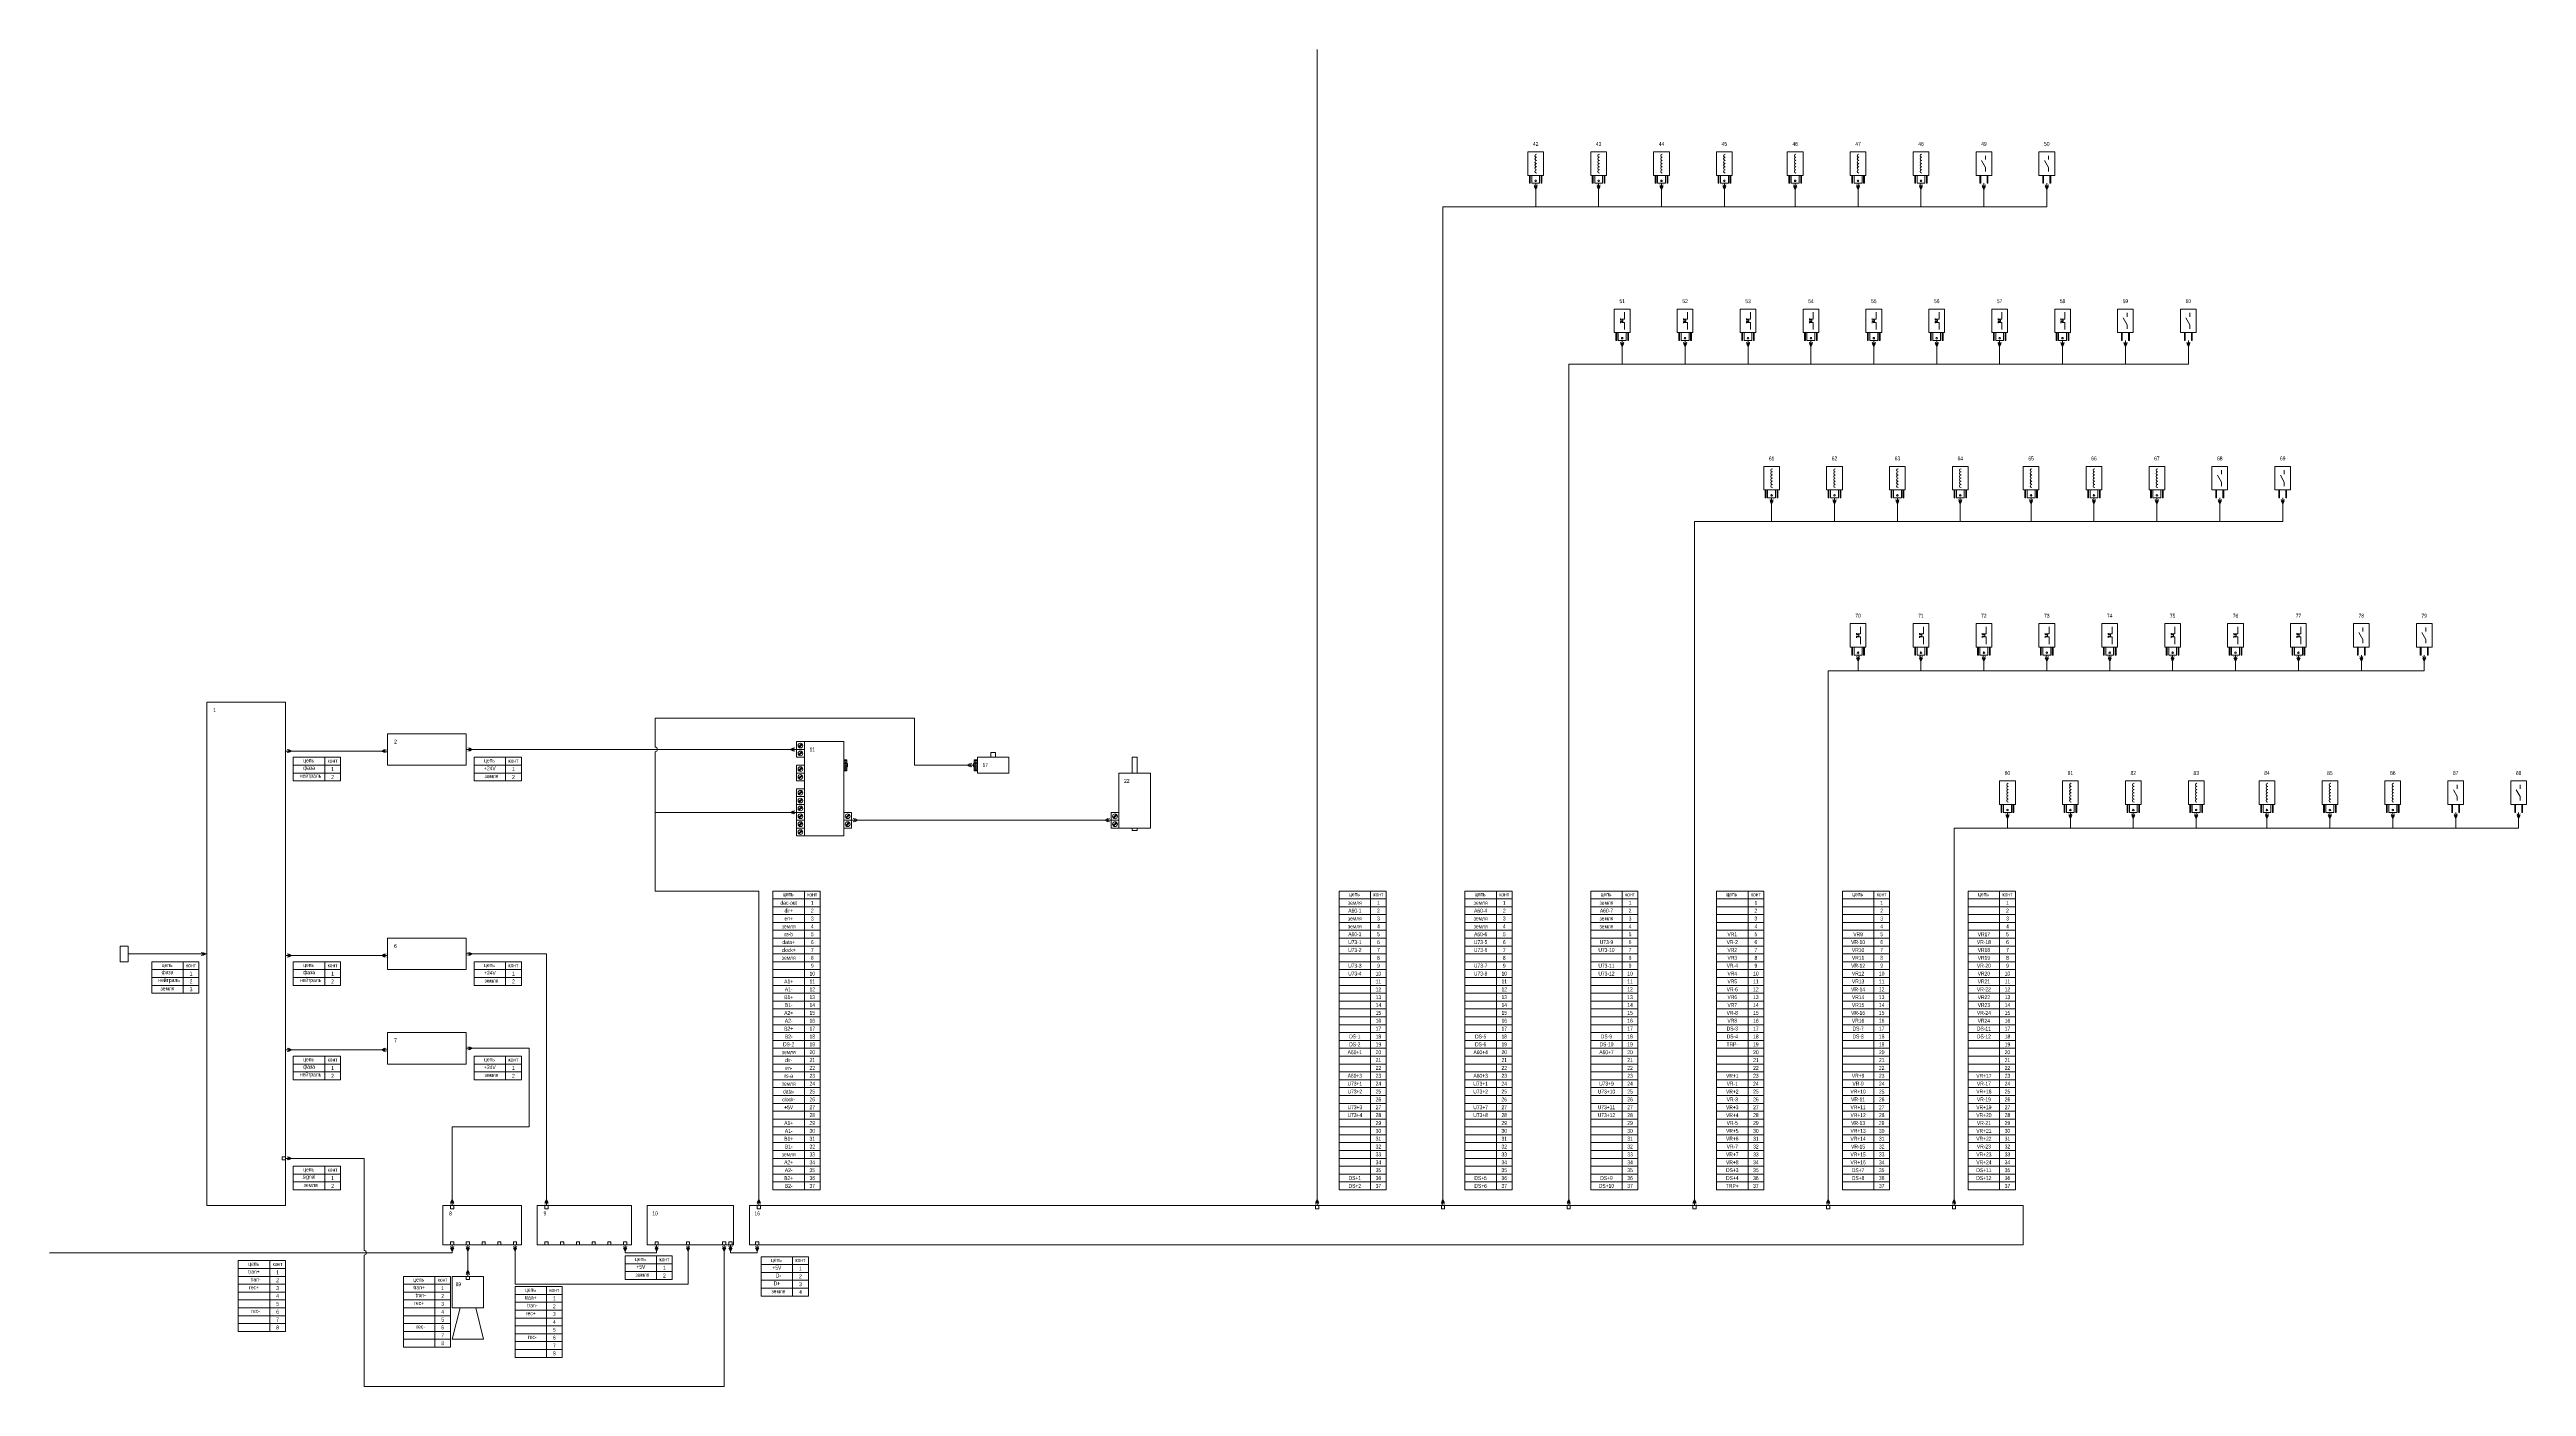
# Model space of a CAD drawing. Header units: millimetres. Extents: x -1553 to 3050, y 170 to 1953.
# Drawn here: x -100 to 3050, y 170 to 1870 of the extents above; entities that cross this region are included whole.
import ezdxf

# ---------------------------------------------------------------- set-up
doc = ezdxf.new("R2010")
doc.units = ezdxf.units.MM
doc.linetypes.add('DASHEDX2', pattern=[38.1, 25.4, -12.7])
doc.layers.add('drawing', color=7, linetype='CONTINUOUS', lineweight=0)
doc.layers.add('helper', color=2, linetype='DASHEDX2', lineweight=0)
doc.styles.get("Standard").update_dxf_attribs({"font": 'txt', "width": 0.75})

# ---------------------------------------------------------------- blocks, each defined once
blk = doc.blocks.new('solenoid')
at = {"layer": 'drawing'}
for p, q in [((-10, 7), (-10, 8)), ((-10, 8), (0, 8)), ((0, 7), (-10, 7)), ((-10, -5), (-10, 5)), ((-10, 5), (0, 5)), ((-8, 7), (-8, 8)), ((-6, 7), (-6, 8)), ((0, -10), (0, 10)), ((0, 10), (30, 10)), ((30, 10), (30, -10)), ((0, -5), (-10, -5)), ((0, -7), (-10, -7)), ((-10, -7), (-10, -8)), ((-10, -8), (0, -8)), ((-8, -7), (-8, -8)), ((-6, -7), (-6, -8)), ((30, -10), (0, -10))]:
    blk.add_line(p, q, dxfattribs=at)
blk.add_circle((-7, 0), 1, dxfattribs=at)
for centre in [(5, -1), (9, -1), (13, -1), (17, -1), (21, -1), (25, -1)]:
    blk.add_arc(centre, 2, 0, 180, dxfattribs=at)
blk = doc.blocks.new('end-switch')
at = {"layer": 'drawing'}
for p, q in [((0, 5), (-10, 5)), ((-10, 5), (-10, 4)), ((-10, 4), (0, 4)), ((0, 10), (30, 10)), ((0, -10), (0, 10)), ((10, -2), (18.7, 3)), ((30, 10), (30, -10)), ((0, -4), (-10, -4)), ((-10, -4), (-10, -5)), ((-10, -5), (0, -5)), ((0, -5), (0, -5)), ((30, -10), (0, -10)), ((5, -2), (10, -2)), ((20, -2), (25, -2))]:
    blk.add_line(p, q, dxfattribs=at)
blk = doc.blocks.new('vac-relay')
at = {"layer": 'drawing'}
for p, q in [((-10, 7), (-10, 8)), ((-10, 8), (0, 8)), ((0, 7), (-10, 7)), ((-10, -5), (-10, 5)), ((-10, 5), (0, 5)), ((-8, 7), (-8, 8)), ((-6, 7), (-6, 8)), ((0, -10), (0, 10)), ((0, 10), (30, 10)), ((14, 2), (12, 2)), ((13, -3), (13, 1)), ((14, -1), (14, 2)), ((16, -1), (16, 2)), ((16, 2), (18, 2)), ((17, 1), (17, -3)), ((30, 10), (30, -10)), ((0, -5), (-10, -5)), ((0, -7), (-10, -7)), ((-10, -7), (-10, -8)), ((-10, -8), (0, -8)), ((-8, -7), (-8, -8)), ((-6, -7), (-6, -8)), ((30, -10), (0, -10)), ((4, -3), (13, -3)), ((16, -1), (14, -1)), ((17, -3), (26, -3))]:
    blk.add_line(p, q, dxfattribs=at)
blk.add_circle((-7, 0), 1, dxfattribs=at)
blk = doc.blocks.new('motor-dc')
at = {"layer": 'drawing'}
for p, q in [((20, 70), (-20, 70)), ((-20, 70), (-20, 0)), ((-3, 70), (-3, 90)), ((-3, 90), (3, 90)), ((3, 90), (3, 70)), ((20, 0), (20, 70)), ((-20, 20), (-30, 20)), ((-30, 20), (-30, 0)), ((-30, 10), (-20, 10)), ((-30, 0), (-20, 0)), ((-23.1, 17.6), (-27.6, 13.1)), ((-23.1, 7.6), (-27.6, 3.1)), ((-26.9, 12.4), (-22.4, 16.9)), ((-26.9, 2.4), (-22.4, 6.9)), ((-20, 0), (20, 0)), ((-3, 0), (-3, -3)), ((3, -3), (3, 0)), ((-3, -3), (3, -3))]:
    blk.add_line(p, q, dxfattribs=at)
for centre in [(-25, 15), (-25, 5)]:
    blk.add_circle(centre, 3.16, dxfattribs=at)
blk = doc.blocks.new('encoder')
at = {"layer": 'drawing'}
for p, q in [((-24, 12), (-25, 12)), ((-25, 12), (-25, 8)), ((-25, 8), (-24, 8)), ((-24, 15), (-24, 17)), ((-24, 17), (-20, 17)), ((-24, 16), (-20, 16)), ((-24, 3), (-24, 15)), ((-24, 14), (-20, 14)), ((-24, 12), (-20, 12)), ((-20, 10), (-24, 10)), ((-24, 8), (-20, 8)), ((-20, 6), (-24, 6)), ((-20, 4), (-24, 4)), ((-20, 3), (-24, 3)), ((-22, 16), (-22, 4)), ((-20, 0), (-20, 20)), ((-20, 20), (20, 20)), ((-20, 17), (-20, 15)), ((-20, 15), (-20, 3)), ((20, 0), (-20, 0)), ((-3, 20), (-3, 26)), ((-3, 26), (3, 26)), ((3, 26), (3, 20)), ((20, 20), (20, 0))]:
    blk.add_line(p, q, dxfattribs=at)
blk = doc.blocks.new('drive-eprivod')
at = {"layer": 'drawing'}
for p, q in [((-60, 110), (-60, 120)), ((-60, 120), (-50, 120)), ((-60, 100), (-60, 110)), ((-60, 110), (-50, 110)), ((-50, 100), (-60, 100)), ((-53.3, 117.4), (-57.4, 113.3)), ((-53.3, 107.4), (-57.4, 103.3)), ((-56.7, 112.6), (-52.6, 116.7)), ((-56.7, 102.6), (-52.6, 106.7)), ((-50, 100), (-50, 120)), ((-50, 120), (0, 120)), ((-50, 0), (-50, 100)), ((0, 120), (0, 100)), ((0, 100), (0, 0)), ((0, 97), (4, 97)), ((0, 83), (0, 97)), ((0, 96), (4, 96)), ((2, 84), (2, 96)), ((4, 97), (4, 83)), ((-60, 80), (-60, 90)), ((-60, 90), (-50, 90)), ((-60, 70), (-60, 80)), ((-60, 80), (-50, 80)), ((-50, 70), (-60, 70)), ((-53.3, 87.4), (-57.4, 83.3)), ((-53.3, 77.4), (-57.4, 73.3)), ((-56.7, 82.6), (-52.6, 86.7)), ((-56.7, 72.6), (-52.6, 76.7)), ((4, 94), (0, 94)), ((0, 92), (4, 92)), ((4, 90), (0, 90)), ((0, 88), (4, 88)), ((4, 86), (0, 86)), ((0, 84), (4, 84)), ((4, 83), (0, 83)), ((5, 92), (4, 92)), ((4, 88), (5, 88)), ((5, 88), (5, 92)), ((-60, 50), (-60, 60)), ((-60, 60), (-50, 60)), ((-60, 40), (-60, 50)), ((-60, 50), (-50, 50)), ((-50, 40), (-60, 40)), ((-60, 30), (-60, 40)), ((-53.3, 57.4), (-57.4, 53.3)), ((-53.3, 47.4), (-57.4, 43.3)), ((-53.3, 37.4), (-57.4, 33.3)), ((-56.7, 52.6), (-52.6, 56.7)), ((-56.7, 42.6), (-52.6, 46.7)), ((-56.7, 32.6), (-52.6, 36.7)), ((-60, 20), (-60, 30)), ((-60, 30), (-50, 30)), ((-50, 20), (-60, 20)), ((-60, 10), (-60, 20)), ((-60, 0), (-60, 10)), ((-60, 10), (-50, 10)), ((-50, 0), (-60, 0)), ((-53.3, 27.4), (-57.4, 23.3)), ((-53.3, 17.4), (-57.4, 13.3)), ((-53.3, 7.4), (-57.4, 3.3)), ((-56.7, 22.6), (-52.6, 26.7)), ((-56.7, 12.6), (-52.6, 16.7)), ((-56.7, 2.6), (-52.6, 6.7)), ((0, 0), (-50, 0)), ((0, 30), (10, 30)), ((10, 20), (0, 20)), ((10, 10), (0, 10)), ((6.7, 27.4), (2.6, 23.3)), ((6.7, 17.4), (2.6, 13.3)), ((3.3, 22.6), (7.4, 26.7)), ((3.3, 12.6), (7.4, 16.7)), ((10, 30), (10, 20)), ((10, 20), (10, 10))]:
    blk.add_line(p, q, dxfattribs=at)
for centre in [(-55, 115), (-55, 105), (-55, 85), (-55, 75), (-55, 55), (-55, 45), (-55, 35), (-55, 25), (-55, 15), (-55, 5), (5, 25), (5, 15)]:
    blk.add_circle(centre, 3, dxfattribs=at)

msp = doc.modelspace()

# ---------------------------------------------------------------- linework, layer by layer
at = {"layer": 'drawing'}
for p, q in [((1512, 400), (1512, 1870)), ((1672, 400), (1672, 1670)), ((1672, 1670), (1790, 1670)), ((1788, 1698), (1790, 1694)), ((1790, 1692), (1788, 1696)), ((1790, 1670), (1790, 1700)), ((1790, 1694), (1792, 1698)), ((1792, 1696), (1790, 1692)), ((1790, 1670), (1870, 1670)), ((1868, 1698), (1870, 1694)), ((1870, 1692), (1868, 1696)), ((1870, 1670), (1870, 1700)), ((1870, 1694), (1872, 1698)), ((1872, 1696), (1870, 1692)), ((1870, 1670), (1950, 1670)), ((1948, 1698), (1950, 1694)), ((1950, 1692), (1948, 1696)), ((1950, 1670), (1950, 1700)), ((1950, 1694), (1952, 1698)), ((1952, 1696), (1950, 1692)), ((1950, 1670), (2030, 1670)), ((2028, 1698), (2030, 1694)), ((2030, 1692), (2028, 1696)), ((2030, 1670), (2030, 1700)), ((2030, 1694), (2032, 1698)), ((2032, 1696), (2030, 1692)), ((2030, 1670), (2120, 1670)), ((2118, 1698), (2120, 1694)), ((2120, 1692), (2118, 1696)), ((2120, 1670), (2120, 1700)), ((2120, 1694), (2122, 1698)), ((2122, 1696), (2120, 1692)), ((2120, 1670), (2200, 1670)), ((2198, 1698), (2200, 1694)), ((2200, 1692), (2198, 1696)), ((2200, 1670), (2200, 1700)), ((2200, 1694), (2202, 1698)), ((2202, 1696), (2200, 1692)), ((2200, 1670), (2280, 1670)), ((2278, 1698), (2280, 1694)), ((2280, 1692), (2278, 1696)), ((2280, 1670), (2280, 1700)), ((2280, 1694), (2282, 1698)), ((2282, 1696), (2280, 1692)), ((2280, 1670), (2360, 1670)), ((2358, 1698), (2360, 1694)), ((2360, 1692), (2358, 1696)), ((2360, 1670), (2360, 1700)), ((2360, 1694), (2362, 1698)), ((2362, 1696), (2360, 1692)), ((2360, 1670), (2440, 1670)), ((2438, 1698), (2440, 1694)), ((2440, 1692), (2438, 1696)), ((2440, 1670), (2440, 1700)), ((2440, 1694), (2442, 1698)), ((2442, 1696), (2440, 1692)), ((1898, 1498), (1900, 1494)), ((1900, 1492), (1898, 1496)), ((1900, 1470), (1900, 1500)), ((1900, 1494), (1902, 1498)), ((1902, 1496), (1900, 1492)), ((1978, 1498), (1980, 1494)), ((1980, 1492), (1978, 1496)), ((1980, 1470), (1980, 1500)), ((1980, 1494), (1982, 1498)), ((1982, 1496), (1980, 1492)), ((2058, 1498), (2060, 1494)), ((2060, 1492), (2058, 1496)), ((2060, 1470), (2060, 1500)), ((2060, 1494), (2062, 1498)), ((2062, 1496), (2060, 1492)), ((2138, 1498), (2140, 1494)), ((2140, 1492), (2138, 1496)), ((2140, 1470), (2140, 1500)), ((2140, 1494), (2142, 1498)), ((2142, 1496), (2140, 1492)), ((2218, 1498), (2220, 1494)), ((2220, 1492), (2218, 1496)), ((2220, 1470), (2220, 1500)), ((2220, 1494), (2222, 1498)), ((2222, 1496), (2220, 1492)), ((2298, 1498), (2300, 1494)), ((2300, 1492), (2298, 1496)), ((2300, 1470), (2300, 1500)), ((2300, 1494), (2302, 1498)), ((2302, 1496), (2300, 1492)), ((2378, 1498), (2380, 1494)), ((2380, 1492), (2378, 1496)), ((2380, 1470), (2380, 1500)), ((2380, 1494), (2382, 1498)), ((2382, 1496), (2380, 1492)), ((2458, 1498), (2460, 1494)), ((2460, 1492), (2458, 1496)), ((2460, 1470), (2460, 1500)), ((2460, 1494), (2462, 1498)), ((2462, 1496), (2460, 1492)), ((2538, 1498), (2540, 1494)), ((2540, 1492), (2538, 1496)), ((2540, 1470), (2540, 1500)), ((2540, 1494), (2542, 1498)), ((2542, 1496), (2540, 1492)), ((2618, 1498), (2620, 1494)), ((2620, 1492), (2618, 1496)), ((2620, 1470), (2620, 1500)), ((2620, 1494), (2622, 1498)), ((2622, 1496), (2620, 1492)), ((1832, 400), (1832, 1470)), ((1832, 1470), (1900, 1470)), ((1900, 1470), (1980, 1470)), ((1980, 1470), (2060, 1470)), ((2060, 1470), (2140, 1470)), ((2140, 1470), (2220, 1470)), ((2220, 1470), (2300, 1470)), ((2300, 1470), (2380, 1470)), ((2380, 1470), (2460, 1470)), ((2460, 1470), (2540, 1470)), ((2540, 1470), (2620, 1470)), ((2088, 1298), (2090, 1294)), ((2090, 1292), (2088, 1296)), ((2090, 1270), (2090, 1300)), ((2090, 1294), (2092, 1298)), ((2092, 1296), (2090, 1292)), ((2168, 1298), (2170, 1294)), ((2170, 1292), (2168, 1296)), ((2170, 1270), (2170, 1300)), ((2170, 1294), (2172, 1298)), ((2172, 1296), (2170, 1292)), ((2248, 1298), (2250, 1294)), ((2250, 1292), (2248, 1296)), ((2250, 1270), (2250, 1300)), ((2250, 1294), (2252, 1298)), ((2252, 1296), (2250, 1292)), ((2328, 1298), (2330, 1294)), ((2330, 1292), (2328, 1296)), ((2330, 1270), (2330, 1300)), ((2330, 1294), (2332, 1298)), ((2332, 1296), (2330, 1292)), ((2418, 1298), (2420, 1294)), ((2420, 1292), (2418, 1296)), ((2420, 1270), (2420, 1300)), ((2420, 1294), (2422, 1298)), ((2422, 1296), (2420, 1292)), ((2498, 1298), (2500, 1294)), ((2500, 1292), (2498, 1296)), ((2500, 1270), (2500, 1300)), ((2500, 1294), (2502, 1298)), ((2502, 1296), (2500, 1292)), ((2578, 1298), (2580, 1294)), ((2580, 1292), (2578, 1296)), ((2580, 1270), (2580, 1300)), ((2580, 1294), (2582, 1298)), ((2582, 1296), (2580, 1292)), ((2658, 1298), (2660, 1294)), ((2660, 1292), (2658, 1296)), ((2660, 1270), (2660, 1300)), ((2660, 1294), (2662, 1298)), ((2662, 1296), (2660, 1292)), ((2738, 1298), (2740, 1294)), ((2740, 1292), (2738, 1296)), ((2740, 1270), (2740, 1300)), ((2740, 1294), (2742, 1298)), ((2742, 1296), (2740, 1292)), ((1992, 400), (1992, 1270)), ((1992, 1270), (2090, 1270)), ((2090, 1270), (2170, 1270)), ((2170, 1270), (2250, 1270)), ((2250, 1270), (2330, 1270)), ((2330, 1270), (2420, 1270)), ((2420, 1270), (2500, 1270)), ((2500, 1270), (2580, 1270)), ((2580, 1270), (2660, 1270)), ((2660, 1270), (2740, 1270)), ((2162, 400), (2162, 1080)), ((2162, 1080), (2200, 1080)), ((2198, 1098), (2200, 1094)), ((2200, 1092), (2198, 1096)), ((2200, 1080), (2200, 1100)), ((2200, 1094), (2202, 1098)), ((2202, 1096), (2200, 1092)), ((2200, 1080), (2280, 1080)), ((2278, 1098), (2280, 1094)), ((2280, 1092), (2278, 1096)), ((2280, 1080), (2280, 1100)), ((2280, 1094), (2282, 1098)), ((2282, 1096), (2280, 1092)), ((2280, 1080), (2360, 1080)), ((2358, 1098), (2360, 1094)), ((2360, 1092), (2358, 1096)), ((2360, 1080), (2360, 1100)), ((2360, 1094), (2362, 1098)), ((2362, 1096), (2360, 1092)), ((2360, 1080), (2440, 1080)), ((2438, 1098), (2440, 1094)), ((2440, 1092), (2438, 1096)), ((2440, 1080), (2440, 1100)), ((2440, 1094), (2442, 1098)), ((2442, 1096), (2440, 1092)), ((2440, 1080), (2520, 1080)), ((2518, 1098), (2520, 1094)), ((2520, 1092), (2518, 1096)), ((2520, 1080), (2520, 1100)), ((2520, 1094), (2522, 1098)), ((2522, 1096), (2520, 1092)), ((2520, 1080), (2600, 1080)), ((2598, 1098), (2600, 1094)), ((2600, 1092), (2598, 1096)), ((2600, 1080), (2600, 1100)), ((2600, 1094), (2602, 1098)), ((2602, 1096), (2600, 1092)), ((2600, 1080), (2680, 1080)), ((2678, 1098), (2680, 1094)), ((2680, 1092), (2678, 1096)), ((2680, 1080), (2680, 1100)), ((2680, 1094), (2682, 1098)), ((2682, 1096), (2680, 1092)), ((2680, 1080), (2760, 1080)), ((2758, 1098), (2760, 1094)), ((2760, 1092), (2758, 1096)), ((2760, 1080), (2760, 1100)), ((2760, 1094), (2762, 1098)), ((2762, 1096), (2760, 1092)), ((2760, 1080), (2840, 1080)), ((2838, 1098), (2840, 1094)), ((2840, 1092), (2838, 1096)), ((2840, 1080), (2840, 1100)), ((2840, 1094), (2842, 1098)), ((2842, 1096), (2840, 1092)), ((2840, 1080), (2920, 1080)), ((2918, 1098), (2920, 1094)), ((2920, 1092), (2918, 1096)), ((2920, 1080), (2920, 1100)), ((2920, 1094), (2922, 1098)), ((2922, 1096), (2920, 1092)), ((200, 1040), (100, 1040)), ((100, 400), (100, 1040)), ((200, 1040), (200, 400)), ((670, 983), (670, 1020)), ((670, 1020), (1000, 1020)), ((1000, 1020), (1000, 960)), ((200, 978), (270, 978)), ((202, 980), (206, 978)), ((206, 978), (202, 976)), ((204, 980), (208, 978)), ((208, 978), (204, 976)), ((270, 978), (330, 978)), ((326, 980), (322, 978)), ((322, 978), (326, 976)), ((328, 980), (324, 978)), ((324, 978), (328, 976)), ((330, 1000), (430, 1000)), ((330, 960), (330, 1000)), ((430, 1000), (430, 960)), ((450, 980), (430, 980)), ((432, 982), (436, 980)), ((436, 980), (432, 978)), ((434, 982), (438, 980)), ((438, 980), (434, 978)), ((850, 980), (450, 980)), ((670, 976), (670, 977)), ((842, 980), (846, 982)), ((846, 978), (842, 980)), ((848, 982), (844, 980)), ((844, 980), (848, 978)), ((230, 970), (210, 970)), ((210, 970), (210, 940)), ((230, 960), (210, 960)), ((230, 950), (210, 950)), ((230, 970), (270, 970)), ((230, 960), (270, 960)), ((230, 950), (270, 950)), ((250, 970), (250, 940)), ((270, 970), (270, 940)), ((430, 960), (330, 960)), ((460, 970), (440, 970)), ((440, 970), (440, 940)), ((460, 960), (440, 960)), ((460, 950), (440, 950)), ((460, 970), (500, 970)), ((460, 960), (500, 960)), ((460, 950), (500, 950)), ((480, 970), (480, 940)), ((500, 970), (500, 940)), ((670, 900), (670, 976)), ((1000, 960), (1075, 960)), ((1067, 960), (1071, 962)), ((1071, 958), (1067, 960)), ((1073, 962), (1069, 960)), ((1069, 960), (1073, 958)), ((230, 940), (210, 940)), ((230, 940), (270, 940)), ((460, 940), (440, 940)), ((460, 940), (500, 940)), ((670, 900), (850, 900)), ((670, 800), (670, 900)), ((842, 900), (846, 902)), ((846, 898), (842, 900)), ((848, 902), (844, 900)), ((844, 900), (848, 898)), ((920, 890), (1250, 890)), ((922, 892), (926, 890)), ((926, 890), (922, 888)), ((924, 892), (928, 890)), ((928, 890), (924, 888)), ((1242, 890), (1246, 892)), ((1246, 888), (1242, 890)), ((1248, 892), (1244, 890)), ((1244, 890), (1248, 888)), ((2388, 898), (2390, 894)), ((2390, 892), (2388, 896)), ((2390, 880), (2390, 900)), ((2390, 894), (2392, 898)), ((2392, 896), (2390, 892)), ((2468, 898), (2470, 894)), ((2470, 892), (2468, 896)), ((2470, 880), (2470, 900)), ((2470, 894), (2472, 898)), ((2472, 896), (2470, 892)), ((2548, 898), (2550, 894)), ((2550, 892), (2548, 896)), ((2550, 880), (2550, 900)), ((2550, 894), (2552, 898)), ((2552, 896), (2550, 892)), ((2628, 898), (2630, 894)), ((2630, 892), (2628, 896)), ((2630, 880), (2630, 900)), ((2630, 894), (2632, 898)), ((2632, 896), (2630, 892)), ((2718, 898), (2720, 894)), ((2720, 892), (2718, 896)), ((2720, 880), (2720, 900)), ((2720, 894), (2722, 898)), ((2722, 896), (2720, 892)), ((2798, 898), (2800, 894)), ((2800, 892), (2798, 896)), ((2800, 880), (2800, 900)), ((2800, 894), (2802, 898)), ((2802, 896), (2800, 892)), ((2878, 898), (2880, 894)), ((2880, 892), (2878, 896)), ((2880, 880), (2880, 900)), ((2880, 894), (2882, 898)), ((2882, 896), (2880, 892)), ((2958, 898), (2960, 894)), ((2960, 892), (2958, 896)), ((2960, 880), (2960, 900)), ((2960, 894), (2962, 898)), ((2962, 896), (2960, 892)), ((3038, 898), (3040, 894)), ((3040, 892), (3038, 896)), ((3040, 880), (3040, 900)), ((3040, 894), (3042, 898)), ((3042, 896), (3040, 892)), ((2322, 400), (2322, 880)), ((2322, 880), (2390, 880)), ((2390, 880), (2470, 880)), ((2470, 880), (2550, 880)), ((2550, 880), (2630, 880)), ((2630, 880), (2720, 880)), ((2720, 880), (2800, 880)), ((2800, 880), (2880, 880)), ((2880, 880), (2960, 880)), ((2960, 880), (3040, 880)), ((802, 800), (670, 800)), ((802, 400), (802, 800)), ((820, 800), (820, 790)), ((840, 800), (820, 800)), ((820, 790), (820, 780)), ((840, 790), (820, 790)), ((840, 800), (880, 800)), ((840, 790), (880, 790)), ((860, 800), (860, 420)), ((880, 800), (880, 420)), ((1540, 800), (1540, 790)), ((1560, 800), (1540, 800)), ((1540, 790), (1540, 780)), ((1560, 790), (1540, 790)), ((1560, 800), (1600, 800)), ((1560, 790), (1600, 790)), ((1580, 800), (1580, 420)), ((1600, 800), (1600, 420)), ((1700, 800), (1700, 790)), ((1720, 800), (1700, 800)), ((1700, 790), (1700, 780)), ((1720, 790), (1700, 790)), ((1720, 800), (1760, 800)), ((1720, 790), (1760, 790)), ((1740, 800), (1740, 420)), ((1760, 800), (1760, 420)), ((1860, 800), (1860, 790)), ((1880, 800), (1860, 800)), ((1860, 790), (1860, 780)), ((1880, 790), (1860, 790)), ((1880, 800), (1920, 800)), ((1880, 790), (1920, 790)), ((1900, 800), (1900, 420)), ((1920, 800), (1920, 420)), ((2020, 800), (2020, 790)), ((2040, 800), (2020, 800)), ((2020, 790), (2020, 780)), ((2040, 790), (2020, 790)), ((2040, 800), (2080, 800)), ((2040, 790), (2080, 790)), ((2060, 800), (2060, 420)), ((2080, 800), (2080, 420)), ((2180, 800), (2180, 790)), ((2200, 800), (2180, 800)), ((2180, 790), (2180, 780)), ((2200, 790), (2180, 790)), ((2200, 800), (2240, 800)), ((2200, 790), (2240, 790)), ((2220, 800), (2220, 420)), ((2240, 800), (2240, 420)), ((2340, 800), (2340, 790)), ((2360, 800), (2340, 800)), ((2340, 790), (2340, 780)), ((2360, 790), (2340, 790)), ((2360, 800), (2400, 800)), ((2360, 790), (2400, 790)), ((2380, 800), (2380, 420)), ((2400, 800), (2400, 420)), ((820, 780), (820, 770)), ((840, 780), (820, 780)), ((820, 770), (820, 760)), ((840, 770), (820, 770)), ((820, 760), (820, 750)), ((840, 760), (820, 760)), ((840, 780), (880, 780)), ((840, 770), (880, 770)), ((840, 760), (880, 760)), ((1540, 780), (1540, 770)), ((1560, 780), (1540, 780)), ((1540, 770), (1540, 760)), ((1560, 770), (1540, 770)), ((1540, 760), (1540, 750)), ((1560, 760), (1540, 760)), ((1560, 780), (1600, 780)), ((1560, 770), (1600, 770)), ((1560, 760), (1600, 760)), ((1700, 780), (1700, 770)), ((1720, 780), (1700, 780)), ((1700, 770), (1700, 760)), ((1720, 770), (1700, 770)), ((1700, 760), (1700, 750)), ((1720, 760), (1700, 760)), ((1720, 780), (1760, 780)), ((1720, 770), (1760, 770)), ((1720, 760), (1760, 760)), ((1860, 780), (1860, 770)), ((1880, 780), (1860, 780)), ((1860, 770), (1860, 760)), ((1880, 770), (1860, 770)), ((1860, 760), (1860, 750)), ((1880, 760), (1860, 760)), ((1880, 780), (1920, 780)), ((1880, 770), (1920, 770)), ((1880, 760), (1920, 760)), ((2020, 780), (2020, 770)), ((2040, 780), (2020, 780)), ((2020, 770), (2020, 760)), ((2040, 770), (2020, 770)), ((2020, 760), (2020, 750)), ((2040, 760), (2020, 760)), ((2040, 780), (2080, 780)), ((2040, 770), (2080, 770)), ((2040, 760), (2080, 760)), ((2180, 780), (2180, 770)), ((2200, 780), (2180, 780)), ((2180, 770), (2180, 760)), ((2200, 770), (2180, 770)), ((2180, 760), (2180, 750)), ((2200, 760), (2180, 760)), ((2200, 780), (2240, 780)), ((2200, 770), (2240, 770)), ((2200, 760), (2240, 760)), ((2340, 780), (2340, 770)), ((2360, 780), (2340, 780)), ((2340, 770), (2340, 760)), ((2360, 770), (2340, 770)), ((2340, 760), (2340, 750)), ((2360, 760), (2340, 760)), ((2360, 780), (2400, 780)), ((2360, 770), (2400, 770)), ((2360, 760), (2400, 760)), ((-10, 720), (-10, 730)), ((-10, 730), (0, 730)), ((0, 730), (0, 710)), ((330, 740), (430, 740)), ((330, 700), (330, 740)), ((430, 740), (430, 700)), ((820, 750), (820, 740)), ((840, 750), (820, 750)), ((820, 740), (820, 730)), ((840, 740), (820, 740)), ((820, 730), (820, 720)), ((840, 730), (820, 730)), ((840, 750), (880, 750)), ((840, 740), (880, 740)), ((840, 730), (880, 730)), ((1540, 750), (1540, 740)), ((1560, 750), (1540, 750)), ((1540, 740), (1540, 730)), ((1560, 740), (1540, 740)), ((1540, 730), (1540, 720)), ((1560, 730), (1540, 730)), ((1560, 750), (1600, 750)), ((1560, 740), (1600, 740)), ((1560, 730), (1600, 730)), ((1700, 750), (1700, 740)), ((1720, 750), (1700, 750)), ((1700, 740), (1700, 730)), ((1720, 740), (1700, 740)), ((1700, 730), (1700, 720)), ((1720, 730), (1700, 730)), ((1720, 750), (1760, 750)), ((1720, 740), (1760, 740)), ((1720, 730), (1760, 730)), ((1860, 750), (1860, 740)), ((1880, 750), (1860, 750)), ((1860, 740), (1860, 730)), ((1880, 740), (1860, 740)), ((1860, 730), (1860, 720)), ((1880, 730), (1860, 730)), ((1880, 750), (1920, 750)), ((1880, 740), (1920, 740)), ((1880, 730), (1920, 730)), ((2020, 750), (2020, 740)), ((2040, 750), (2020, 750)), ((2020, 740), (2020, 730)), ((2040, 740), (2020, 740)), ((2020, 730), (2020, 720)), ((2040, 730), (2020, 730)), ((2040, 750), (2080, 750)), ((2040, 740), (2080, 740)), ((2040, 730), (2080, 730)), ((2180, 750), (2180, 740)), ((2200, 750), (2180, 750)), ((2180, 740), (2180, 730)), ((2200, 740), (2180, 740)), ((2180, 730), (2180, 720)), ((2200, 730), (2180, 730)), ((2200, 750), (2240, 750)), ((2200, 740), (2240, 740)), ((2200, 730), (2240, 730)), ((2340, 750), (2340, 740)), ((2360, 750), (2340, 750)), ((2340, 740), (2340, 730)), ((2360, 740), (2340, 740)), ((2340, 730), (2340, 720)), ((2360, 730), (2340, 730)), ((2360, 750), (2400, 750)), ((2360, 740), (2400, 740)), ((2360, 730), (2400, 730)), ((-10, 710), (-10, 720)), ((0, 710), (-10, 710)), ((70, 720), (0, 720)), ((50, 710), (30, 710)), ((30, 710), (30, 670)), ((50, 700), (30, 700)), ((50, 710), (90, 710)), ((50, 700), (90, 700)), ((70, 720), (100, 720)), ((70, 710), (70, 670)), ((90, 710), (90, 670)), ((93, 722), (97, 720)), ((97, 720), (93, 718)), ((95, 722), (99, 720)), ((99, 720), (95, 718)), ((200, 718), (270, 718)), ((202, 720), (206, 718)), ((206, 718), (202, 716)), ((204, 720), (208, 718)), ((208, 718), (204, 716)), ((230, 710), (210, 710)), ((210, 710), (210, 680)), ((230, 700), (210, 700)), ((230, 710), (270, 710)), ((230, 700), (270, 700)), ((250, 710), (250, 680)), ((270, 718), (330, 718)), ((270, 710), (270, 680)), ((322, 718), (326, 720)), ((326, 716), (322, 718)), ((328, 720), (324, 718)), ((324, 718), (328, 716)), ((430, 700), (330, 700)), ((430, 720), (520, 720)), ((432, 722), (436, 720)), ((432, 718), (436, 720)), ((434, 722), (438, 720)), ((438, 720), (434, 718)), ((460, 710), (440, 710)), ((440, 710), (440, 680)), ((460, 700), (440, 700)), ((460, 710), (500, 710)), ((460, 700), (500, 700)), ((480, 710), (480, 680)), ((500, 710), (500, 680)), ((532, 720), (520, 720)), ((532, 400), (532, 720)), ((820, 720), (820, 710)), ((840, 720), (820, 720)), ((820, 710), (820, 700)), ((840, 710), (820, 710)), ((820, 700), (820, 690)), ((840, 700), (820, 700)), ((840, 720), (880, 720)), ((840, 710), (880, 710)), ((840, 700), (880, 700)), ((1540, 720), (1540, 710)), ((1560, 720), (1540, 720)), ((1540, 710), (1540, 700)), ((1560, 710), (1540, 710)), ((1540, 700), (1540, 690)), ((1560, 700), (1540, 700)), ((1560, 720), (1600, 720)), ((1560, 710), (1600, 710)), ((1560, 700), (1600, 700)), ((1700, 720), (1700, 710)), ((1720, 720), (1700, 720)), ((1700, 710), (1700, 700)), ((1720, 710), (1700, 710)), ((1700, 700), (1700, 690)), ((1720, 700), (1700, 700)), ((1720, 720), (1760, 720)), ((1720, 710), (1760, 710)), ((1720, 700), (1760, 700)), ((1860, 720), (1860, 710)), ((1880, 720), (1860, 720)), ((1860, 710), (1860, 700)), ((1880, 710), (1860, 710)), ((1860, 700), (1860, 690)), ((1880, 700), (1860, 700)), ((1880, 720), (1920, 720)), ((1880, 710), (1920, 710)), ((1880, 700), (1920, 700)), ((2020, 720), (2020, 710)), ((2040, 720), (2020, 720)), ((2020, 710), (2020, 700)), ((2040, 710), (2020, 710)), ((2020, 700), (2020, 690)), ((2040, 700), (2020, 700)), ((2040, 720), (2080, 720)), ((2040, 710), (2080, 710)), ((2040, 700), (2080, 700)), ((2180, 720), (2180, 710)), ((2200, 720), (2180, 720)), ((2180, 710), (2180, 700)), ((2200, 710), (2180, 710)), ((2180, 700), (2180, 690)), ((2200, 700), (2180, 700)), ((2200, 720), (2240, 720)), ((2200, 710), (2240, 710)), ((2200, 700), (2240, 700)), ((2340, 720), (2340, 710)), ((2360, 720), (2340, 720)), ((2340, 710), (2340, 700)), ((2360, 710), (2340, 710)), ((2340, 700), (2340, 690)), ((2360, 700), (2340, 700)), ((2360, 720), (2400, 720)), ((2360, 710), (2400, 710)), ((2360, 700), (2400, 700)), ((50, 690), (30, 690)), ((50, 680), (30, 680)), ((30, 670), (50, 670)), ((50, 690), (90, 690)), ((50, 680), (90, 680)), ((50, 670), (90, 670)), ((230, 690), (210, 690)), ((230, 680), (210, 680)), ((230, 690), (270, 690)), ((230, 680), (270, 680)), ((460, 690), (440, 690)), ((460, 680), (440, 680)), ((460, 690), (500, 690)), ((460, 680), (500, 680)), ((820, 690), (820, 680)), ((840, 690), (820, 690)), ((820, 680), (820, 670)), ((840, 680), (820, 680)), ((820, 670), (820, 660)), ((840, 670), (820, 670)), ((840, 690), (880, 690)), ((840, 680), (880, 680)), ((840, 670), (880, 670)), ((1540, 690), (1540, 680)), ((1560, 690), (1540, 690)), ((1540, 680), (1540, 670)), ((1560, 680), (1540, 680)), ((1540, 670), (1540, 660)), ((1560, 670), (1540, 670)), ((1560, 690), (1600, 690)), ((1560, 680), (1600, 680)), ((1560, 670), (1600, 670)), ((1700, 690), (1700, 680)), ((1720, 690), (1700, 690)), ((1700, 680), (1700, 670)), ((1720, 680), (1700, 680)), ((1700, 670), (1700, 660)), ((1720, 670), (1700, 670)), ((1720, 690), (1760, 690)), ((1720, 680), (1760, 680)), ((1720, 670), (1760, 670)), ((1860, 690), (1860, 680)), ((1880, 690), (1860, 690)), ((1860, 680), (1860, 670)), ((1880, 680), (1860, 680)), ((1860, 670), (1860, 660)), ((1880, 670), (1860, 670)), ((1880, 690), (1920, 690)), ((1880, 680), (1920, 680)), ((1880, 670), (1920, 670)), ((2020, 690), (2020, 680)), ((2040, 690), (2020, 690)), ((2020, 680), (2020, 670)), ((2040, 680), (2020, 680)), ((2020, 670), (2020, 660)), ((2040, 670), (2020, 670)), ((2040, 690), (2080, 690)), ((2040, 680), (2080, 680)), ((2040, 670), (2080, 670)), ((2180, 690), (2180, 680)), ((2200, 690), (2180, 690)), ((2180, 680), (2180, 670)), ((2200, 680), (2180, 680)), ((2180, 670), (2180, 660)), ((2200, 670), (2180, 670)), ((2200, 690), (2240, 690)), ((2200, 680), (2240, 680)), ((2200, 670), (2240, 670)), ((2340, 690), (2340, 680)), ((2360, 690), (2340, 690)), ((2340, 680), (2340, 670)), ((2360, 680), (2340, 680)), ((2340, 670), (2340, 660)), ((2360, 670), (2340, 670)), ((2360, 690), (2400, 690)), ((2360, 680), (2400, 680)), ((2360, 670), (2400, 670)), ((820, 660), (820, 650)), ((840, 660), (820, 660)), ((820, 650), (820, 640)), ((840, 650), (820, 650)), ((820, 640), (820, 630)), ((840, 640), (820, 640)), ((820, 630), (820, 620)), ((840, 630), (820, 630)), ((840, 660), (880, 660)), ((840, 650), (880, 650)), ((840, 640), (880, 640)), ((840, 630), (880, 630)), ((1540, 660), (1540, 650)), ((1560, 660), (1540, 660)), ((1540, 650), (1540, 640)), ((1560, 650), (1540, 650)), ((1540, 640), (1540, 630)), ((1560, 640), (1540, 640)), ((1540, 630), (1540, 620)), ((1560, 630), (1540, 630)), ((1560, 660), (1600, 660)), ((1560, 650), (1600, 650)), ((1560, 640), (1600, 640)), ((1560, 630), (1600, 630)), ((1700, 660), (1700, 650)), ((1720, 660), (1700, 660)), ((1700, 650), (1700, 640)), ((1720, 650), (1700, 650)), ((1700, 640), (1700, 630)), ((1720, 640), (1700, 640)), ((1700, 630), (1700, 620)), ((1720, 630), (1700, 630)), ((1720, 660), (1760, 660)), ((1720, 650), (1760, 650)), ((1720, 640), (1760, 640)), ((1720, 630), (1760, 630)), ((1860, 660), (1860, 650)), ((1880, 660), (1860, 660)), ((1860, 650), (1860, 640)), ((1880, 650), (1860, 650)), ((1860, 640), (1860, 630)), ((1880, 640), (1860, 640)), ((1860, 630), (1860, 620)), ((1880, 630), (1860, 630)), ((1880, 660), (1920, 660)), ((1880, 650), (1920, 650)), ((1880, 640), (1920, 640)), ((1880, 630), (1920, 630)), ((2020, 660), (2020, 650)), ((2040, 660), (2020, 660)), ((2020, 650), (2020, 640)), ((2040, 650), (2020, 650)), ((2020, 640), (2020, 630)), ((2040, 640), (2020, 640)), ((2020, 630), (2020, 620)), ((2040, 630), (2020, 630)), ((2040, 660), (2080, 660)), ((2040, 650), (2080, 650)), ((2040, 640), (2080, 640)), ((2040, 630), (2080, 630)), ((2180, 660), (2180, 650)), ((2200, 660), (2180, 660)), ((2180, 650), (2180, 640)), ((2200, 650), (2180, 650)), ((2180, 640), (2180, 630)), ((2200, 640), (2180, 640)), ((2180, 630), (2180, 620)), ((2200, 630), (2180, 630)), ((2200, 660), (2240, 660)), ((2200, 650), (2240, 650)), ((2200, 640), (2240, 640)), ((2200, 630), (2240, 630)), ((2340, 660), (2340, 650)), ((2360, 660), (2340, 660)), ((2340, 650), (2340, 640)), ((2360, 650), (2340, 650)), ((2340, 640), (2340, 630)), ((2360, 640), (2340, 640)), ((2340, 630), (2340, 620)), ((2360, 630), (2340, 630)), ((2360, 660), (2400, 660)), ((2360, 650), (2400, 650)), ((2360, 640), (2400, 640)), ((2360, 630), (2400, 630)), ((202, 600), (206, 598)), ((204, 600), (208, 598)), ((322, 598), (326, 600)), ((328, 600), (324, 598)), ((330, 620), (430, 620)), ((330, 580), (330, 620)), ((430, 620), (430, 580)), ((430, 600), (510, 600)), ((432, 602), (436, 600)), ((436, 600), (432, 598)), ((438, 600), (434, 602)), ((434, 598), (438, 600)), ((510, 500), (510, 600)), ((820, 620), (820, 610)), ((840, 620), (820, 620)), ((820, 610), (820, 600)), ((840, 610), (820, 610)), ((820, 600), (820, 590)), ((840, 600), (820, 600)), ((840, 620), (880, 620)), ((840, 610), (880, 610)), ((840, 600), (880, 600)), ((1540, 620), (1540, 610)), ((1560, 620), (1540, 620)), ((1540, 610), (1540, 600)), ((1560, 610), (1540, 610)), ((1540, 600), (1540, 590)), ((1560, 600), (1540, 600)), ((1560, 620), (1600, 620)), ((1560, 610), (1600, 610)), ((1560, 600), (1600, 600)), ((1700, 620), (1700, 610)), ((1720, 620), (1700, 620)), ((1700, 610), (1700, 600)), ((1720, 610), (1700, 610)), ((1700, 600), (1700, 590)), ((1720, 600), (1700, 600)), ((1720, 620), (1760, 620)), ((1720, 610), (1760, 610)), ((1720, 600), (1760, 600)), ((1860, 620), (1860, 610)), ((1880, 620), (1860, 620)), ((1860, 610), (1860, 600)), ((1880, 610), (1860, 610)), ((1860, 600), (1860, 590)), ((1880, 600), (1860, 600)), ((1880, 620), (1920, 620)), ((1880, 610), (1920, 610)), ((1880, 600), (1920, 600)), ((2020, 620), (2020, 610)), ((2040, 620), (2020, 620)), ((2020, 610), (2020, 600)), ((2040, 610), (2020, 610)), ((2020, 600), (2020, 590)), ((2040, 600), (2020, 600)), ((2040, 620), (2080, 620)), ((2040, 610), (2080, 610)), ((2040, 600), (2080, 600)), ((2180, 620), (2180, 610)), ((2200, 620), (2180, 620)), ((2180, 610), (2180, 600)), ((2200, 610), (2180, 610)), ((2180, 600), (2180, 590)), ((2200, 600), (2180, 600)), ((2200, 620), (2240, 620)), ((2200, 610), (2240, 610)), ((2200, 600), (2240, 600)), ((2340, 620), (2340, 610)), ((2360, 620), (2340, 620)), ((2340, 610), (2340, 600)), ((2360, 610), (2340, 610)), ((2340, 600), (2340, 590)), ((2360, 600), (2340, 600)), ((2360, 620), (2400, 620)), ((2360, 610), (2400, 610)), ((2360, 600), (2400, 600)), ((200, 598), (270, 598)), ((206, 598), (202, 596)), ((208, 598), (204, 596)), ((230, 590), (210, 590)), ((210, 590), (210, 560)), ((230, 580), (210, 580)), ((230, 570), (210, 570)), ((230, 590), (270, 590)), ((230, 580), (270, 580)), ((230, 570), (270, 570)), ((250, 590), (250, 560)), ((270, 598), (330, 598)), ((270, 590), (270, 560)), ((326, 596), (322, 598)), ((324, 598), (328, 596)), ((430, 580), (330, 580)), ((460, 590), (440, 590)), ((440, 590), (440, 560)), ((460, 580), (440, 580)), ((460, 570), (440, 570)), ((460, 590), (500, 590)), ((460, 580), (500, 580)), ((460, 570), (500, 570)), ((480, 590), (480, 560)), ((500, 590), (500, 560)), ((820, 590), (820, 580)), ((840, 590), (820, 590)), ((820, 580), (820, 570)), ((840, 580), (820, 580)), ((820, 570), (820, 560)), ((840, 570), (820, 570)), ((840, 590), (880, 590)), ((840, 580), (880, 580)), ((840, 570), (880, 570)), ((1540, 590), (1540, 580)), ((1560, 590), (1540, 590)), ((1540, 580), (1540, 570)), ((1560, 580), (1540, 580)), ((1540, 570), (1540, 560)), ((1560, 570), (1540, 570)), ((1560, 590), (1600, 590)), ((1560, 580), (1600, 580)), ((1560, 570), (1600, 570)), ((1700, 590), (1700, 580)), ((1720, 590), (1700, 590)), ((1700, 580), (1700, 570)), ((1720, 580), (1700, 580)), ((1700, 570), (1700, 560)), ((1720, 570), (1700, 570)), ((1720, 590), (1760, 590)), ((1720, 580), (1760, 580)), ((1720, 570), (1760, 570)), ((1860, 590), (1860, 580)), ((1880, 590), (1860, 590)), ((1860, 580), (1860, 570)), ((1880, 580), (1860, 580)), ((1860, 570), (1860, 560)), ((1880, 570), (1860, 570)), ((1880, 590), (1920, 590)), ((1880, 580), (1920, 580)), ((1880, 570), (1920, 570)), ((2020, 590), (2020, 580)), ((2040, 590), (2020, 590)), ((2020, 580), (2020, 570)), ((2040, 580), (2020, 580)), ((2020, 570), (2020, 560)), ((2040, 570), (2020, 570)), ((2040, 590), (2080, 590)), ((2040, 580), (2080, 580)), ((2040, 570), (2080, 570)), ((2180, 590), (2180, 580)), ((2200, 590), (2180, 590)), ((2180, 580), (2180, 570)), ((2200, 580), (2180, 580)), ((2180, 570), (2180, 560)), ((2200, 570), (2180, 570)), ((2200, 590), (2240, 590)), ((2200, 580), (2240, 580)), ((2200, 570), (2240, 570)), ((2340, 590), (2340, 580)), ((2360, 590), (2340, 590)), ((2340, 580), (2340, 570)), ((2360, 580), (2340, 580)), ((2340, 570), (2340, 560)), ((2360, 570), (2340, 570)), ((2360, 590), (2400, 590)), ((2360, 580), (2400, 580)), ((2360, 570), (2400, 570)), ((230, 560), (210, 560)), ((230, 560), (270, 560)), ((460, 560), (440, 560)), ((460, 560), (500, 560)), ((820, 560), (820, 550)), ((840, 560), (820, 560)), ((820, 550), (820, 540)), ((840, 550), (820, 550)), ((820, 540), (820, 530)), ((840, 540), (820, 540)), ((840, 560), (880, 560)), ((840, 550), (880, 550)), ((880, 540), (840, 540)), ((1540, 560), (1540, 550)), ((1560, 560), (1540, 560)), ((1540, 550), (1540, 540)), ((1560, 550), (1540, 550)), ((1540, 540), (1540, 530)), ((1560, 540), (1540, 540)), ((1560, 560), (1600, 560)), ((1560, 550), (1600, 550)), ((1600, 540), (1560, 540)), ((1700, 560), (1700, 550)), ((1720, 560), (1700, 560)), ((1700, 550), (1700, 540)), ((1720, 550), (1700, 550)), ((1700, 540), (1700, 530)), ((1720, 540), (1700, 540)), ((1720, 560), (1760, 560)), ((1720, 550), (1760, 550)), ((1760, 540), (1720, 540)), ((1860, 560), (1860, 550)), ((1880, 560), (1860, 560)), ((1860, 550), (1860, 540)), ((1880, 550), (1860, 550)), ((1860, 540), (1860, 530)), ((1880, 540), (1860, 540)), ((1880, 560), (1920, 560)), ((1880, 550), (1920, 550)), ((1920, 540), (1880, 540)), ((2020, 560), (2020, 550)), ((2040, 560), (2020, 560)), ((2020, 550), (2020, 540)), ((2040, 550), (2020, 550)), ((2020, 540), (2020, 530)), ((2040, 540), (2020, 540)), ((2040, 560), (2080, 560)), ((2040, 550), (2080, 550)), ((2080, 540), (2040, 540)), ((2180, 560), (2180, 550)), ((2200, 560), (2180, 560)), ((2180, 550), (2180, 540)), ((2200, 550), (2180, 550)), ((2180, 540), (2180, 530)), ((2200, 540), (2180, 540)), ((2200, 560), (2240, 560)), ((2200, 550), (2240, 550)), ((2240, 540), (2200, 540)), ((2340, 560), (2340, 550)), ((2360, 560), (2340, 560)), ((2340, 550), (2340, 540)), ((2360, 550), (2340, 550)), ((2340, 540), (2340, 530)), ((2360, 540), (2340, 540)), ((2360, 560), (2400, 560)), ((2360, 550), (2400, 550)), ((2400, 540), (2360, 540)), ((820, 530), (820, 520)), ((840, 530), (820, 530)), ((820, 520), (820, 510)), ((840, 520), (820, 520)), ((820, 510), (820, 500)), ((840, 510), (820, 510)), ((840, 530), (880, 530)), ((880, 520), (840, 520)), ((840, 510), (880, 510)), ((1540, 530), (1540, 520)), ((1560, 530), (1540, 530)), ((1540, 520), (1540, 510)), ((1560, 520), (1540, 520)), ((1540, 510), (1540, 500)), ((1560, 510), (1540, 510)), ((1560, 530), (1600, 530)), ((1600, 520), (1560, 520)), ((1560, 510), (1600, 510)), ((1700, 530), (1700, 520)), ((1720, 530), (1700, 530)), ((1700, 520), (1700, 510)), ((1720, 520), (1700, 520)), ((1700, 510), (1700, 500)), ((1720, 510), (1700, 510)), ((1720, 530), (1760, 530)), ((1760, 520), (1720, 520)), ((1720, 510), (1760, 510)), ((1860, 530), (1860, 520)), ((1880, 530), (1860, 530)), ((1860, 520), (1860, 510)), ((1880, 520), (1860, 520)), ((1860, 510), (1860, 500)), ((1880, 510), (1860, 510)), ((1880, 530), (1920, 530)), ((1920, 520), (1880, 520)), ((1880, 510), (1920, 510)), ((2020, 530), (2020, 520)), ((2040, 530), (2020, 530)), ((2020, 520), (2020, 510)), ((2040, 520), (2020, 520)), ((2020, 510), (2020, 500)), ((2040, 510), (2020, 510)), ((2040, 530), (2080, 530)), ((2080, 520), (2040, 520)), ((2040, 510), (2080, 510)), ((2180, 530), (2180, 520)), ((2200, 530), (2180, 530)), ((2180, 520), (2180, 510)), ((2200, 520), (2180, 520)), ((2180, 510), (2180, 500)), ((2200, 510), (2180, 510)), ((2200, 530), (2240, 530)), ((2240, 520), (2200, 520)), ((2200, 510), (2240, 510)), ((2340, 530), (2340, 520)), ((2360, 530), (2340, 530)), ((2340, 520), (2340, 510)), ((2360, 520), (2340, 520)), ((2340, 510), (2340, 500)), ((2360, 510), (2340, 510)), ((2360, 530), (2400, 530)), ((2400, 520), (2360, 520)), ((2360, 510), (2400, 510)), ((412, 500), (412, 400)), ((412, 500), (510, 500)), ((820, 500), (820, 490)), ((840, 500), (820, 500)), ((820, 490), (820, 480)), ((840, 490), (820, 490)), ((820, 480), (820, 470)), ((840, 480), (820, 480)), ((880, 500), (840, 500)), ((840, 490), (880, 490)), ((840, 480), (880, 480)), ((1540, 500), (1540, 490)), ((1560, 500), (1540, 500)), ((1540, 490), (1540, 480)), ((1560, 490), (1540, 490)), ((1540, 480), (1540, 470)), ((1560, 480), (1540, 480)), ((1600, 500), (1560, 500)), ((1560, 490), (1600, 490)), ((1560, 480), (1600, 480)), ((1700, 500), (1700, 490)), ((1720, 500), (1700, 500)), ((1700, 490), (1700, 480)), ((1720, 490), (1700, 490)), ((1700, 480), (1700, 470)), ((1720, 480), (1700, 480)), ((1760, 500), (1720, 500)), ((1720, 490), (1760, 490)), ((1720, 480), (1760, 480)), ((1860, 500), (1860, 490)), ((1880, 500), (1860, 500)), ((1860, 490), (1860, 480)), ((1880, 490), (1860, 490)), ((1860, 480), (1860, 470)), ((1880, 480), (1860, 480)), ((1920, 500), (1880, 500)), ((1880, 490), (1920, 490)), ((1880, 480), (1920, 480)), ((2020, 500), (2020, 490)), ((2040, 500), (2020, 500)), ((2020, 490), (2020, 480)), ((2040, 490), (2020, 490)), ((2020, 480), (2020, 470)), ((2040, 480), (2020, 480)), ((2080, 500), (2040, 500)), ((2040, 490), (2080, 490)), ((2040, 480), (2080, 480)), ((2180, 500), (2180, 490)), ((2200, 500), (2180, 500)), ((2180, 490), (2180, 480)), ((2200, 490), (2180, 490)), ((2180, 480), (2180, 470)), ((2200, 480), (2180, 480)), ((2240, 500), (2200, 500)), ((2200, 490), (2240, 490)), ((2200, 480), (2240, 480)), ((2340, 500), (2340, 490)), ((2360, 500), (2340, 500)), ((2340, 490), (2340, 480)), ((2360, 490), (2340, 490)), ((2340, 480), (2340, 470)), ((2360, 480), (2340, 480)), ((2400, 500), (2360, 500)), ((2360, 490), (2400, 490)), ((2360, 480), (2400, 480)), ((196, 458), (196, 462)), ((196, 462), (200, 462)), ((200, 458), (196, 458)), ((300, 460), (200, 460)), ((202, 462), (206, 460)), ((206, 460), (202, 458)), ((204, 462), (208, 460)), ((208, 460), (204, 458)), ((230, 450), (210, 450)), ((210, 450), (210, 420)), ((230, 450), (270, 450)), ((250, 450), (250, 420)), ((270, 450), (270, 420)), ((300, 343), (300, 460)), ((820, 470), (820, 460)), ((840, 470), (820, 470)), ((820, 460), (820, 450)), ((840, 460), (820, 460)), ((820, 450), (820, 440)), ((840, 450), (820, 450)), ((880, 470), (840, 470)), ((840, 460), (880, 460)), ((880, 450), (840, 450)), ((1540, 470), (1540, 460)), ((1560, 470), (1540, 470)), ((1540, 460), (1540, 450)), ((1560, 460), (1540, 460)), ((1540, 450), (1540, 440)), ((1560, 450), (1540, 450)), ((1600, 470), (1560, 470)), ((1560, 460), (1600, 460)), ((1600, 450), (1560, 450)), ((1700, 470), (1700, 460)), ((1720, 470), (1700, 470)), ((1700, 460), (1700, 450)), ((1720, 460), (1700, 460)), ((1700, 450), (1700, 440)), ((1720, 450), (1700, 450)), ((1760, 470), (1720, 470)), ((1720, 460), (1760, 460)), ((1760, 450), (1720, 450)), ((1860, 470), (1860, 460)), ((1880, 470), (1860, 470)), ((1860, 460), (1860, 450)), ((1880, 460), (1860, 460)), ((1860, 450), (1860, 440)), ((1880, 450), (1860, 450)), ((1920, 470), (1880, 470)), ((1880, 460), (1920, 460)), ((1920, 450), (1880, 450)), ((2020, 470), (2020, 460)), ((2040, 470), (2020, 470)), ((2020, 460), (2020, 450)), ((2040, 460), (2020, 460)), ((2020, 450), (2020, 440)), ((2040, 450), (2020, 450)), ((2080, 470), (2040, 470)), ((2040, 460), (2080, 460)), ((2080, 450), (2040, 450)), ((2180, 470), (2180, 460)), ((2200, 470), (2180, 470)), ((2180, 460), (2180, 450)), ((2200, 460), (2180, 460)), ((2180, 450), (2180, 440)), ((2200, 450), (2180, 450)), ((2240, 470), (2200, 470)), ((2200, 460), (2240, 460)), ((2240, 450), (2200, 450)), ((2340, 470), (2340, 460)), ((2360, 470), (2340, 470)), ((2340, 460), (2340, 450)), ((2360, 460), (2340, 460)), ((2340, 450), (2340, 440)), ((2360, 450), (2340, 450)), ((2400, 470), (2360, 470)), ((2360, 460), (2400, 460)), ((2400, 450), (2360, 450)), ((230, 440), (210, 440)), ((230, 430), (210, 430)), ((230, 420), (210, 420)), ((230, 440), (270, 440)), ((230, 430), (270, 430)), ((230, 420), (270, 420)), ((820, 440), (820, 430)), ((840, 440), (820, 440)), ((820, 430), (820, 420)), ((840, 430), (820, 430)), ((840, 420), (820, 420)), ((840, 440), (880, 440)), ((880, 430), (840, 430)), ((880, 420), (840, 420)), ((1540, 440), (1540, 430)), ((1560, 440), (1540, 440)), ((1540, 430), (1540, 420)), ((1560, 430), (1540, 430)), ((1560, 420), (1540, 420)), ((1560, 440), (1600, 440)), ((1600, 430), (1560, 430)), ((1600, 420), (1560, 420)), ((1700, 440), (1700, 430)), ((1720, 440), (1700, 440)), ((1700, 430), (1700, 420)), ((1720, 430), (1700, 430)), ((1720, 420), (1700, 420)), ((1720, 440), (1760, 440)), ((1760, 430), (1720, 430)), ((1760, 420), (1720, 420)), ((1860, 440), (1860, 430)), ((1880, 440), (1860, 440)), ((1860, 430), (1860, 420)), ((1880, 430), (1860, 430)), ((1880, 420), (1860, 420)), ((1880, 440), (1920, 440)), ((1920, 430), (1880, 430)), ((1920, 420), (1880, 420)), ((2020, 440), (2020, 430)), ((2040, 440), (2020, 440)), ((2020, 430), (2020, 420)), ((2040, 430), (2020, 430)), ((2040, 420), (2020, 420)), ((2040, 440), (2080, 440)), ((2080, 430), (2040, 430)), ((2080, 420), (2040, 420)), ((2180, 440), (2180, 430)), ((2200, 440), (2180, 440)), ((2180, 430), (2180, 420)), ((2200, 430), (2180, 430)), ((2200, 420), (2180, 420)), ((2200, 440), (2240, 440)), ((2240, 430), (2200, 430)), ((2240, 420), (2200, 420)), ((2340, 440), (2340, 430)), ((2360, 440), (2340, 440)), ((2340, 430), (2340, 420)), ((2360, 430), (2340, 430)), ((2360, 420), (2340, 420)), ((2360, 440), (2400, 440)), ((2400, 430), (2360, 430)), ((2400, 420), (2360, 420)), ((200, 400), (100, 400)), ((400, 400), (500, 400)), ((400, 350), (400, 400)), ((412, 408), (410, 404)), ((410, 402), (412, 406)), ((410, 400), (410, 396)), ((410, 396), (414, 396)), ((414, 404), (412, 408)), ((414, 402), (412, 406)), ((414, 396), (414, 400)), ((500, 400), (500, 350)), ((640, 400), (520, 400)), ((520, 400), (520, 350)), ((530, 404), (532, 408)), ((530, 402), (532, 406)), ((530, 400), (530, 396)), ((530, 396), (534, 396)), ((534, 404), (532, 408)), ((532, 406), (534, 402)), ((534, 396), (534, 400)), ((640, 350), (640, 400)), ((660, 400), (770, 400)), ((660, 350), (660, 400)), ((770, 400), (770, 350)), ((790, 400), (790, 350)), ((790, 400), (2410, 400)), ((802, 408), (800, 404)), ((800, 402), (802, 406)), ((800, 396), (800, 400)), ((804, 396), (800, 396)), ((804, 404), (802, 408)), ((802, 406), (804, 402)), ((804, 400), (804, 396)), ((1512, 408), (1510, 404)), ((1510, 402), (1512, 406)), ((1510, 400), (1510, 396)), ((1510, 396), (1514, 396)), ((1514, 404), (1512, 408)), ((1512, 406), (1514, 402)), ((1514, 396), (1514, 400)), ((1672, 408), (1670, 404)), ((1670, 402), (1672, 406)), ((1670, 400), (1670, 396)), ((1670, 396), (1674, 396)), ((1674, 404), (1672, 408)), ((1672, 406), (1674, 402)), ((1674, 396), (1674, 400)), ((1832, 408), (1830, 404)), ((1830, 402), (1832, 406)), ((1830, 400), (1830, 396)), ((1830, 396), (1834, 396)), ((1834, 404), (1832, 408)), ((1832, 406), (1834, 402)), ((1834, 396), (1834, 400)), ((1992, 408), (1990, 404)), ((1990, 402), (1992, 406)), ((1990, 400), (1990, 396)), ((1990, 396), (1994, 396)), ((1994, 404), (1992, 408)), ((1992, 406), (1994, 402)), ((1994, 396), (1994, 400)), ((2162, 408), (2160, 404)), ((2160, 402), (2162, 406)), ((2160, 400), (2160, 396)), ((2160, 396), (2164, 396)), ((2164, 404), (2162, 408)), ((2162, 406), (2164, 402)), ((2164, 396), (2164, 400)), ((2322, 408), (2320, 404)), ((2320, 402), (2322, 406)), ((2320, 400), (2320, 396)), ((2320, 396), (2324, 396)), ((2324, 404), (2322, 408)), ((2322, 406), (2324, 402)), ((2324, 396), (2324, 400)), ((2410, 350), (2410, 400)), ((500, 350), (400, 350)), ((410, 354), (410, 354)), ((410, 350), (410, 354)), ((410, 354), (414, 354)), ((410, 350), (410, 350)), ((410, 348), (412, 344)), ((412, 350), (412, 340)), ((412, 344), (414, 348)), ((414, 354), (414, 350)), ((430, 350), (430, 354)), ((430, 354), (434, 354)), ((430, 348), (432, 344)), ((432, 350), (432, 310)), ((432, 344), (434, 348)), ((434, 354), (434, 350)), ((450, 350), (450, 354)), ((450, 354), (454, 354)), ((454, 354), (454, 350)), ((470, 350), (470, 354)), ((470, 354), (474, 354)), ((474, 354), (474, 350)), ((490, 350), (490, 354)), ((490, 354), (494, 354)), ((490, 348), (492, 344)), ((492, 350), (492, 300)), ((492, 344), (494, 348)), ((494, 354), (494, 350)), ((520, 350), (640, 350)), ((530, 350), (530, 354)), ((530, 354), (534, 354)), ((534, 354), (534, 350)), ((550, 350), (550, 354)), ((550, 354), (554, 354)), ((554, 354), (554, 350)), ((570, 350), (570, 354)), ((570, 354), (574, 354)), ((574, 354), (574, 350)), ((590, 350), (590, 354)), ((590, 354), (594, 354)), ((594, 354), (594, 350)), ((610, 350), (610, 354)), ((610, 354), (614, 354)), ((614, 354), (614, 350)), ((630, 350), (630, 354)), ((630, 354), (634, 354)), ((630, 348), (632, 344)), ((632, 350), (632, 346)), ((632, 344), (634, 348)), ((634, 354), (634, 350)), ((770, 350), (660, 350)), ((670, 350), (670, 354)), ((670, 354), (674, 354)), ((670, 348), (672, 344)), ((672, 346), (672, 350)), ((674, 348), (672, 344)), ((674, 354), (674, 350)), ((710, 350), (710, 354)), ((710, 354), (714, 354)), ((710, 348), (712, 344)), ((712, 300), (712, 350)), ((712, 344), (714, 348)), ((714, 354), (714, 350)), ((760, 354), (756, 354)), ((756, 354), (756, 350)), ((756, 348), (758, 344)), ((758, 350), (758, 170)), ((758, 344), (760, 348)), ((760, 350), (760, 354)), ((768, 354), (764, 354)), ((764, 354), (764, 350)), ((764, 349), (766, 344)), ((766, 350), (766, 340)), ((766, 344), (768, 349)), ((768, 350), (768, 354)), ((790, 350), (2410, 350)), ((798, 350), (798, 354)), ((798, 354), (802, 354)), ((798, 348), (800, 344)), ((800, 340), (800, 350)), ((800, 344), (802, 348)), ((802, 354), (802, 350)), ((412, 340), (-100, 340)), ((160, 330), (140, 330)), ((140, 330), (140, 300)), ((160, 320), (140, 320)), ((160, 330), (200, 330)), ((160, 320), (200, 320)), ((180, 330), (180, 300)), ((200, 330), (200, 300)), ((300, 170), (300, 337)), ((410, 346), (412, 342)), ((412, 342), (414, 346)), ((432, 342), (430, 346)), ((430, 314), (432, 318)), ((430, 312), (432, 316)), ((434, 346), (432, 342)), ((432, 318), (434, 314)), ((432, 316), (434, 312)), ((492, 342), (490, 346)), ((494, 346), (492, 342)), ((630, 346), (632, 342)), ((634, 346), (632, 342)), ((632, 346), (632, 340)), ((632, 340), (672, 340)), ((652, 336), (632, 336)), ((632, 336), (632, 306)), ((652, 326), (632, 326)), ((652, 316), (632, 316)), ((652, 336), (692, 336)), ((652, 326), (692, 326)), ((652, 316), (692, 316)), ((670, 346), (672, 342)), ((674, 346), (672, 342)), ((672, 340), (672, 346)), ((672, 336), (672, 306)), ((692, 336), (692, 306)), ((712, 342), (710, 346)), ((714, 346), (712, 342)), ((758, 342), (756, 346)), ((760, 346), (758, 342)), ((766, 342), (764, 346)), ((768, 346), (766, 342)), ((766, 340), (800, 340)), ((800, 342), (798, 346)), ((802, 346), (800, 342)), ((825, 335), (805, 335)), ((805, 335), (805, 305)), ((825, 325), (805, 325)), ((825, 315), (805, 315)), ((825, 335), (865, 335)), ((825, 325), (865, 325)), ((825, 315), (865, 315)), ((845, 335), (845, 305)), ((865, 335), (865, 305)), ((160, 310), (140, 310)), ((160, 300), (140, 300)), ((160, 300), (140, 300)), ((140, 300), (140, 280)), ((160, 290), (140, 290)), ((140, 290), (140, 260)), ((160, 310), (200, 310)), ((160, 300), (200, 300)), ((160, 300), (200, 300)), ((160, 290), (200, 290)), ((180, 300), (180, 280)), ((180, 290), (180, 260)), ((200, 280), (200, 300)), ((200, 290), (200, 260)), ((370, 310), (350, 310)), ((350, 310), (350, 280)), ((370, 300), (350, 300)), ((370, 290), (350, 290)), ((370, 310), (410, 310)), ((370, 300), (410, 300)), ((370, 290), (410, 290)), ((390, 310), (390, 280)), ((410, 310), (410, 280)), ((412, 310), (452, 310)), ((412, 270), (412, 310)), ((430, 310), (430, 306)), ((430, 306), (434, 306)), ((434, 306), (434, 310)), ((452, 310), (452, 270)), ((492, 300), (712, 300)), ((512, 297), (492, 297)), ((492, 297), (492, 267)), ((512, 287), (492, 287)), ((512, 297), (552, 297)), ((512, 287), (552, 287)), ((532, 297), (532, 267)), ((552, 297), (552, 267)), ((652, 306), (632, 306)), ((652, 306), (692, 306)), ((825, 305), (805, 305)), ((825, 305), (805, 305)), ((805, 305), (805, 285)), ((825, 295), (805, 295)), ((825, 285), (805, 285)), ((825, 305), (865, 305)), ((825, 305), (865, 305)), ((825, 295), (865, 295)), ((825, 285), (865, 285)), ((845, 305), (845, 285)), ((865, 285), (865, 305)), ((160, 280), (140, 280)), ((160, 270), (140, 270)), ((160, 260), (140, 260)), ((160, 260), (140, 260)), ((140, 260), (140, 240)), ((160, 280), (200, 280)), ((160, 270), (200, 270)), ((160, 260), (200, 260)), ((160, 260), (200, 260)), ((180, 260), (180, 240)), ((200, 240), (200, 260)), ((370, 280), (350, 280)), ((370, 280), (350, 280)), ((350, 280), (350, 260)), ((370, 270), (350, 270)), ((350, 270), (350, 240)), ((370, 260), (350, 260)), ((370, 280), (410, 280)), ((370, 280), (410, 280)), ((370, 270), (410, 270)), ((370, 260), (410, 260)), ((390, 280), (390, 260)), ((390, 270), (390, 240)), ((410, 260), (410, 280)), ((410, 270), (410, 240)), ((452, 270), (412, 270)), ((422, 270), (412, 230)), ((452, 230), (442, 270)), ((512, 277), (492, 277)), ((512, 267), (492, 267)), ((512, 267), (492, 267)), ((492, 267), (492, 247)), ((512, 257), (492, 257)), ((492, 257), (492, 227)), ((512, 277), (552, 277)), ((512, 267), (552, 267)), ((512, 267), (552, 267)), ((512, 257), (552, 257)), ((532, 267), (532, 247)), ((532, 257), (532, 227)), ((552, 247), (552, 267)), ((552, 257), (552, 227)), ((160, 250), (140, 250)), ((160, 240), (140, 240)), ((160, 250), (200, 250)), ((160, 240), (200, 240)), ((370, 250), (350, 250)), ((370, 240), (350, 240)), ((370, 240), (350, 240)), ((350, 240), (350, 220)), ((370, 230), (350, 230)), ((370, 250), (410, 250)), ((370, 240), (410, 240)), ((370, 240), (410, 240)), ((370, 230), (410, 230)), ((390, 240), (390, 220)), ((410, 220), (410, 240)), ((412, 230), (452, 230)), ((512, 247), (492, 247)), ((512, 237), (492, 237)), ((512, 227), (492, 227)), ((512, 227), (492, 227)), ((492, 227), (492, 207)), ((512, 247), (552, 247)), ((512, 237), (552, 237)), ((512, 227), (552, 227)), ((512, 227), (552, 227)), ((532, 227), (532, 207)), ((552, 207), (552, 227)), ((370, 220), (350, 220)), ((370, 220), (410, 220)), ((512, 217), (492, 217)), ((512, 207), (492, 207)), ((512, 217), (552, 217)), ((512, 207), (552, 207)), ((758, 170), (300, 170))]:
    msp.add_line(p, q, dxfattribs=at)
for centre in [(670, 980), (300, 340)]:
    msp.add_arc(centre, 3, 270, 90, dxfattribs=at)

# ---------------------------------------------------------------- block references
at = {"layer": 'drawing', "rotation": 90}
for name, p in [('solenoid', (1790, 1710)), ('solenoid', (1870, 1710)), ('solenoid', (1950, 1710)), ('solenoid', (2030, 1710)), ('solenoid', (2120, 1710)), ('solenoid', (2200, 1710)), ('solenoid', (2280, 1710)), ('end-switch', (2360, 1710)), ('end-switch', (2440, 1710)), ('vac-relay', (1900, 1510)), ('vac-relay', (1980, 1510)), ('vac-relay', (2060, 1510)), ('vac-relay', (2140, 1510)), ('vac-relay', (2220, 1510)), ('vac-relay', (2300, 1510)), ('vac-relay', (2380, 1510)), ('vac-relay', (2460, 1510)), ('end-switch', (2540, 1510)), ('end-switch', (2620, 1510)), ('solenoid', (2090, 1310)), ('solenoid', (2170, 1310)), ('solenoid', (2250, 1310)), ('solenoid', (2330, 1310)), ('solenoid', (2420, 1310)), ('solenoid', (2500, 1310)), ('solenoid', (2580, 1310)), ('end-switch', (2660, 1310)), ('end-switch', (2740, 1310)), ('vac-relay', (2200, 1110)), ('vac-relay', (2280, 1110)), ('vac-relay', (2360, 1110)), ('vac-relay', (2440, 1110)), ('vac-relay', (2520, 1110)), ('vac-relay', (2600, 1110)), ('vac-relay', (2680, 1110)), ('vac-relay', (2760, 1110)), ('end-switch', (2840, 1110)), ('end-switch', (2920, 1110)), ('solenoid', (2390, 910)), ('solenoid', (2470, 910)), ('solenoid', (2550, 910)), ('solenoid', (2630, 910)), ('solenoid', (2720, 910)), ('solenoid', (2800, 910)), ('solenoid', (2880, 910)), ('end-switch', (2960, 910)), ('end-switch', (3040, 910))]:
    msp.add_blockref(name, p, dxfattribs=at)
at = {"layer": 'drawing'}
msp.add_blockref('drive-eprivod', (910, 870), dxfattribs=at)
at = {"layer": 'helper'}
for name, p in [('encoder', (1100, 950)), ('motor-dc', (1280, 880))]:
    msp.add_blockref(name, p, dxfattribs=at)

# ---------------------------------------------------------------- texts
at = {"layer": 'drawing', "char_height": 5, "width": 100, "attachment_point": 5}
for s, insert in [('42', (1790, 1750)), ('43', (1870, 1750)), ('44', (1950, 1750)), ('45', (2030, 1750)), ('46', (2120, 1750)), ('47', (2200, 1750)), ('48', (2280, 1750)), ('49', (2360, 1750)), ('50', (2440, 1750)), ('51', (1900, 1550)), ('52', (1980, 1550)), ('53', (2060, 1550)), ('54', (2140, 1550)), ('55', (2220, 1550)), ('56', (2300, 1550)), ('57', (2380, 1550)), ('58', (2460, 1550)), ('59', (2540, 1550)), ('60', (2620, 1550)), ('61', (2090, 1350)), ('62', (2170, 1350)), ('63', (2250, 1350)), ('64', (2330, 1350)), ('65', (2420, 1350)), ('66', (2500, 1350)), ('67', (2580, 1350)), ('68', (2660, 1350)), ('69', (2740, 1350)), ('70', (2200, 1150)), ('71', (2280, 1150)), ('72', (2360, 1150)), ('73', (2440, 1150)), ('74', (2520, 1150)), ('75', (2600, 1150)), ('76', (2680, 1150)), ('77', (2760, 1150)), ('78', (2840, 1150)), ('79', (2920, 1150)), ('1', (110, 1030)), ('2', (340, 990)), ('11', (870, 980)), ('нейтраль', (232, 946)), ('фаза', (230, 956)), ('цепь', (229.5, 965.2)), ('конт', (259.9, 965.6)), ('2', (260, 945)), ('1', (260, 955)), ('+24V', (460, 956)), ('цепь', (459.5, 965.2)), ('земля', (462, 946)), ('конт', (489.9, 965.6)), ('2', (490, 945)), ('1', (490, 955)), ('17', (1090, 960)), ('80', (2390, 950)), ('81', (2470, 950)), ('82', (2550, 950)), ('83', (2630, 950)), ('84', (2720, 950)), ('85', (2800, 950)), ('86', (2880, 950)), ('87', (2960, 950)), ('88', (3040, 950)), ('22', (1270, 940)), ('dac-out', (840, 785)), ('цепь', (839.5, 795.2)), ('конт', (869.9, 795.6)), ('1', (870, 785)), ('цепь', (1559.5, 795.2)), ('конт', (1589.9, 795.6)), ('1', (1590, 785)), ('цепь', (1719.5, 795.2)), ('конт', (1749.9, 795.6)), ('1', (1750, 785)), ('цепь', (1879.5, 795.2)), ('конт', (1909.9, 795.6)), ('1', (1910, 785)), ('цепь', (2039.5, 795.2)), ('конт', (2069.9, 795.6)), ('1', (2070, 785)), ('цепь', (2199.5, 795.2)), ('конт', (2229.9, 795.6)), ('1', (2230, 785)), ('цепь', (2359.5, 795.2)), ('конт', (2389.9, 795.6)), ('1', (2390, 785)), ('земля', (840, 755)), ('dir+', (840, 775)), ('en+', (840, 765)), ('4', (870, 755)), ('3', (870, 765)), ('2', (870, 775)), ('земля', (1560, 785)), ('земля', (1560, 765)), ('земля', (1560, 755)), ('A60-1', (1560, 775)), ('4', (1590, 755)), ('3', (1590, 765)), ('2', (1590, 775)), ('земля', (1720, 785)), ('земля', (1720, 765)), ('земля', (1720, 755)), ('A60-4', (1720, 775)), ('4', (1750, 755)), ('3', (1750, 765)), ('2', (1750, 775)), ('земля', (1880, 785)), ('земля', (1880, 765)), ('земля', (1880, 755)), ('A60-7', (1880, 775)), ('4', (1910, 755)), ('3', (1910, 765)), ('2', (1910, 775)), ('4', (2070, 755)), ('3', (2070, 765)), ('2', (2070, 775)), ('4', (2230, 755)), ('3', (2230, 765)), ('2', (2230, 775)), ('4', (2390, 755)), ('3', (2390, 765)), ('2', (2390, 775)), ('6', (340, 730)), ('clock+', (840, 725)), ('data+', (840, 735)), ('rs-b', (840, 745)), ('5', (870, 745)), ('6', (870, 735)), ('7', (870, 725)), ('A60-3', (1560, 745)), ('U73-1', (1560, 735)), ('U73-2', (1560, 725)), ('5', (1590, 745)), ('6', (1590, 735)), ('7', (1590, 725)), ('A60-6', (1720, 745)), ('U73-5', (1720, 735)), ('U73-6', (1720, 725)), ('5', (1750, 745)), ('6', (1750, 735)), ('7', (1750, 725)), ('U73-10', (1880, 725)), ('U73-9', (1880, 735)), ('5', (1910, 745)), ('6', (1910, 735)), ('7', (1910, 725)), ('VR-2', (2040, 735)), ('VR1', (2040, 745)), ('VR2', (2040, 725)), ('5', (2070, 745)), ('6', (2070, 735)), ('7', (2070, 725)), ('VR-10', (2200, 735)), ('VR10', (2200, 725)), ('VR9', (2200, 745)), ('5', (2230, 745)), ('6', (2230, 735)), ('7', (2230, 725)), ('VR-18', (2360, 735)), ('VR17', (2360, 745)), ('VR18', (2360, 725)), ('5', (2390, 745)), ('6', (2390, 735)), ('7', (2390, 725)), ('фаза', (50, 696)), ('цепь', (49.5, 705.2)), ('конт', (79.9, 705.6)), ('1', (80, 695)), ('фаза', (230, 696)), ('цепь', (229.5, 705.2)), ('конт', (259.9, 705.6)), ('1', (260, 695)), ('+24V', (460, 696)), ('цепь', (459.5, 705.2)), ('конт', (489.9, 705.6)), ('1', (490, 695)), ('земля', (840, 715)), ('10', (870, 695)), ('8', (870, 715)), ('9', (870, 705)), ('U73-3', (1560, 705)), ('U73-4', (1560, 695)), ('10', (1590, 695)), ('8', (1590, 715)), ('9', (1590, 705)), ('U73-7', (1720, 705)), ('U73-8', (1720, 695)), ('10', (1750, 695)), ('8', (1750, 715)), ('9', (1750, 705)), ('U73-11', (1880, 705)), ('U73-12', (1880, 695)), ('10', (1910, 695)), ('8', (1910, 715)), ('9', (1910, 705)), ('VR-4', (2040, 705)), ('VR3', (2040, 715)), ('VR4', (2040, 695)), ('10', (2070, 695)), ('8', (2070, 715)), ('9', (2070, 705)), ('VR-12', (2200, 705)), ('VR11', (2200, 715)), ('VR12', (2200, 695)), ('10', (2230, 695)), ('8', (2230, 715)), ('9', (2230, 705)), ('VR-20', (2360, 705)), ('VR19', (2360, 715)), ('VR20', (2360, 695)), ('10', (2390, 695)), ('8', (2390, 715)), ('9', (2390, 705)), ('нейтраль', (52, 686)), ('земля', (50, 676)), ('3', (80, 675)), ('2', (80, 685)), ('нейтраль', (232, 686)), ('2', (260, 685)), ('земля', (462, 686)), ('2', (490, 685)), ('A1+', (840, 685)), ('B1+', (840, 665)), ('A1-', (840, 675)), ('11', (870, 685)), ('12', (870, 675)), ('13', (870, 665)), ('11', (1590, 685)), ('12', (1590, 675)), ('13', (1590, 665)), ('11', (1750, 685)), ('12', (1750, 675)), ('13', (1750, 665)), ('11', (1910, 685)), ('12', (1910, 675)), ('13', (1910, 665)), ('VR-6', (2040, 675)), ('VR5', (2040, 685)), ('VR6', (2040, 665)), ('11', (2070, 685)), ('12', (2070, 675)), ('13', (2070, 665)), ('VR-14', (2200, 675)), ('VR13', (2200, 685)), ('VR14', (2200, 665)), ('11', (2230, 685)), ('12', (2230, 675)), ('13', (2230, 665)), ('VR-22', (2360, 675)), ('VR21', (2360, 685)), ('VR22', (2360, 665)), ('11', (2390, 685)), ('12', (2390, 675)), ('13', (2390, 665)), ('A2+', (840, 645)), ('A2-', (840, 635)), ('B1-', (840, 655)), ('14', (870, 655)), ('15', (870, 645)), ('16', (870, 635)), ('14', (1590, 655)), ('15', (1590, 645)), ('16', (1590, 635)), ('14', (1750, 655)), ('15', (1750, 645)), ('16', (1750, 635)), ('14', (1910, 655)), ('15', (1910, 645)), ('16', (1910, 635)), ('VR-8', (2040, 645)), ('VR7', (2040, 655)), ('VR8', (2040, 635)), ('14', (2070, 655)), ('15', (2070, 645)), ('16', (2070, 635)), ('VR-16', (2200, 645)), ('VR15', (2200, 655)), ('VR16', (2200, 635)), ('14', (2230, 655)), ('15', (2230, 645)), ('16', (2230, 635)), ('VR-24', (2360, 645)), ('VR23', (2360, 655)), ('VR24', (2360, 635)), ('14', (2390, 655)), ('15', (2390, 645)), ('16', (2390, 635)), ('7', (340, 610)), ('DS-2', (840, 605)), ('B2+', (840, 625)), ('B2-', (840, 615)), ('17', (870, 625)), ('18', (870, 615)), ('19', (870, 605)), ('DS-1', (1560, 615)), ('DS-2', (1560, 605)), ('17', (1590, 625)), ('18', (1590, 615)), ('19', (1590, 605)), ('DS-5', (1720, 615)), ('DS-6', (1720, 605)), ('17', (1750, 625)), ('18', (1750, 615)), ('19', (1750, 605)), ('DS-10', (1880, 605)), ('DS-9', (1880, 615)), ('17', (1910, 625)), ('18', (1910, 615)), ('19', (1910, 605)), ('TRP-', (2040, 605)), ('DS-3', (2040, 625)), ('DS-4', (2040, 615)), ('17', (2070, 625)), ('18', (2070, 615)), ('19', (2070, 605)), ('DS-7', (2200, 625)), ('DS-8', (2200, 615)), ('17', (2230, 625)), ('18', (2230, 615)), ('19', (2230, 605)), ('DS-11', (2360, 625)), ('DS-12', (2360, 615)), ('17', (2390, 625)), ('18', (2390, 615)), ('19', (2390, 605)), ('нейтраль', (232, 566)), ('фаза', (230, 576)), ('цепь', (229.5, 585.2)), ('конт', (259.9, 585.6)), ('2', (260, 565)), ('1', (260, 575)), ('+24V', (460, 576)), ('цепь', (459.5, 585.2)), ('земля', (462, 566)), ('конт', (489.9, 585.6)), ('2', (490, 565)), ('1', (490, 575)), ('земля', (840, 595)), ('dir-', (840, 585)), ('en-', (840, 575)), ('20', (870, 595)), ('21', (870, 585)), ('22', (870, 575)), ('23', (870, 565)), ('A60+1', (1560, 595)), ('A60+3', (1560, 565)), ('20', (1590, 595)), ('21', (1590, 585)), ('22', (1590, 575)), ('23', (1590, 565)), ('A60+4', (1720, 595)), ('A60+3', (1720, 565)), ('20', (1750, 595)), ('21', (1750, 585)), ('22', (1750, 575)), ('23', (1750, 565)), ('A60+7', (1880, 595)), ('20', (1910, 595)), ('21', (1910, 585)), ('22', (1910, 575)), ('23', (1910, 565)), ('VR+1', (2040, 565)), ('20', (2070, 595)), ('21', (2070, 585)), ('22', (2070, 575)), ('23', (2070, 565)), ('VR+9', (2200, 565)), ('20', (2230, 595)), ('21', (2230, 585)), ('22', (2230, 575)), ('23', (2230, 565)), ('VR+17', (2360, 565)), ('20', (2390, 595)), ('21', (2390, 585)), ('22', (2390, 575)), ('23', (2390, 565)), ('земля', (840, 555)), ('clock-', (840, 535)), ('data-', (840, 545)), ('rs-a', (840, 565)), ('24', (870, 555)), ('25', (870, 545)), ('26', (870, 535)), ('U73+1', (1560, 555)), ('U73+2', (1560, 545)), ('24', (1590, 555)), ('25', (1590, 545)), ('26', (1590, 535)), ('U73+1', (1720, 555)), ('U73+2', (1720, 545)), ('24', (1750, 555)), ('25', (1750, 545)), ('26', (1750, 535)), ('U73+10', (1880, 545)), ('U73+9', (1880, 555)), ('24', (1910, 555)), ('25', (1910, 545)), ('26', (1910, 535)), ('VR+2', (2040, 545)), ('VR-1', (2040, 555)), ('VR-3', (2040, 535)), ('24', (2070, 555)), ('25', (2070, 545)), ('26', (2070, 535)), ('VR+10', (2200, 545)), ('VR-11', (2200, 535)), ('VR-9', (2200, 555)), ('24', (2230, 555)), ('25', (2230, 545)), ('26', (2230, 535)), ('VR+18', (2360, 545)), ('VR-17', (2360, 555)), ('VR-19', (2360, 535)), ('24', (2390, 555)), ('25', (2390, 545)), ('26', (2390, 535)), ('A1+', (840, 505)), ('+5V', (840, 525)), ('27', (870, 525)), ('28', (870, 515)), ('29', (870, 505)), ('U73+3', (1560, 525)), ('U73+4', (1560, 515)), ('27', (1590, 525)), ('28', (1590, 515)), ('29', (1590, 505)), ('U73+7', (1720, 525)), ('U73+8', (1720, 515)), ('27', (1750, 525)), ('28', (1750, 515)), ('29', (1750, 505)), ('U73+11', (1880, 525)), ('U73+12', (1880, 515)), ('27', (1910, 525)), ('28', (1910, 515)), ('29', (1910, 505)), ('VR+3', (2040, 525)), ('VR+4', (2040, 515)), ('VR-5', (2040, 505)), ('27', (2070, 525)), ('28', (2070, 515)), ('29', (2070, 505)), ('VR+11', (2200, 525)), ('VR+12', (2200, 515)), ('VR-13', (2200, 505)), ('27', (2230, 525)), ('28', (2230, 515)), ('29', (2230, 505)), ('VR+19', (2360, 525)), ('VR+20', (2360, 515)), ('VR-21', (2360, 505)), ('27', (2390, 525)), ('28', (2390, 515)), ('29', (2390, 505)), ('B1+', (840, 485)), ('A1-', (840, 495)), ('B1-', (840, 475)), ('30', (870, 495)), ('31', (870, 485)), ('32', (870, 475)), ('30', (1590, 495)), ('31', (1590, 485)), ('32', (1590, 475)), ('30', (1750, 495)), ('31', (1750, 485)), ('32', (1750, 475)), ('30', (1910, 495)), ('31', (1910, 485)), ('32', (1910, 475)), ('VR+5', (2040, 495)), ('VR+6', (2040, 485)), ('VR-7', (2040, 475)), ('30', (2070, 495)), ('31', (2070, 485)), ('32', (2070, 475)), ('VR+13', (2200, 495)), ('VR+14', (2200, 485)), ('VR-15', (2200, 475)), ('30', (2230, 495)), ('31', (2230, 485)), ('32', (2230, 475)), ('VR+21', (2360, 495)), ('VR+22', (2360, 485)), ('VR-23', (2360, 475)), ('30', (2390, 495)), ('31', (2390, 485)), ('32', (2390, 475)), ('цепь', (229.5, 445.2)), ('конт', (259.9, 445.6)), ('земля', (840, 465)), ('A2+', (840, 455)), ('A2-', (840, 445)), ('33', (870, 465)), ('34', (870, 455)), ('35', (870, 445)), ('33', (1590, 465)), ('34', (1590, 455)), ('35', (1590, 445)), ('33', (1750, 465)), ('34', (1750, 455)), ('35', (1750, 445)), ('33', (1910, 465)), ('34', (1910, 455)), ('35', (1910, 445)), ('VR+7', (2040, 465)), ('VR+8', (2040, 455)), ('DS+3', (2040, 445)), ('33', (2070, 465)), ('34', (2070, 455)), ('35', (2070, 445)), ('VR+15', (2200, 465)), ('VR+16', (2200, 455)), ('DS+7', (2200, 445)), ('33', (2230, 465)), ('34', (2230, 455)), ('35', (2230, 445)), ('VR+23', (2360, 465)), ('VR+24', (2360, 455)), ('DS+11', (2360, 445)), ('33', (2390, 465)), ('34', (2390, 455)), ('35', (2390, 445)), ('signal', (230, 436)), ('земля', (232, 426)), ('2', (260, 425)), ('1', (260, 435)), ('B2+', (840, 435)), ('B2-', (840, 425)), ('36', (870, 435)), ('37', (870, 425)), ('DS+1', (1560, 435)), ('DS+2', (1560, 425)), ('36', (1590, 435)), ('37', (1590, 425)), ('DS+5', (1720, 435)), ('DS+6', (1720, 425)), ('36', (1750, 435)), ('37', (1750, 425)), ('DS+10', (1880, 425)), ('DS+9', (1880, 435)), ('36', (1910, 435)), ('37', (1910, 425)), ('TRP+', (2040, 425)), ('DS+4', (2040, 435)), ('36', (2070, 435)), ('37', (2070, 425)), ('DS+8', (2200, 435)), ('36', (2230, 435)), ('37', (2230, 425)), ('DS+12', (2360, 435)), ('36', (2390, 435)), ('37', (2390, 425)), ('8', (410, 390)), ('9', (530, 390)), ('10', (670, 390)), ('16', (800, 390)), ('tran+', (160, 316)), ('цепь', (159.5, 325.2)), ('конт', (189.9, 325.6)), ('1', (190, 315)), ('цепь', (651.5, 331.2)), ('+5V', (652, 322)), ('конт', (681.9, 331.6)), ('1', (682, 321)), ('цепь', (824.5, 330.2)), ('+5V', (825, 321)), ('конт', (854.9, 330.6)), ('1', (855, 320)), ('rec+', (160, 296)), ('tran-', (162, 306)), ('4', (190, 285)), ('3', (190, 295)), ('2', (190, 305)), ('tran+', (370, 296)), ('цепь', (369.5, 305.2)), ('tran-', (372, 286)), ('конт', (399.9, 305.6)), ('2', (400, 285)), ('1', (400, 295)), ('89', (420, 300)), ('tran+', (512, 283)), ('цепь', (511.5, 292.2)), ('конт', (541.9, 292.6)), ('1', (542, 282)), ('земля', (654, 312)), ('2', (682, 311)), ('земля', (827, 291)), ('D+', (825, 301)), ('D-', (827, 311)), ('4', (855, 290)), ('3', (855, 300)), ('2', (855, 310)), ('rec-', (162, 266)), ('5', (190, 275)), ('6', (190, 265)), ('7', (190, 255)), ('rec+', (370, 276)), ('4', (400, 265)), ('3', (400, 275)), ('5', (400, 255)), ('rec+', (512, 263)), ('tran-', (514, 273)), ('4', (542, 252)), ('3', (542, 262)), ('2', (542, 272)), ('8', (190, 245)), ('rec-', (372, 246)), ('8', (400, 225)), ('6', (400, 245)), ('7', (400, 235)), ('rec-', (514, 233)), ('5', (542, 242)), ('6', (542, 232)), ('7', (542, 222)), ('8', (542, 212))]:
    msp.add_mtext(s, dxfattribs=dict(at, insert=insert))

doc.saveas('drawing.dxf')
